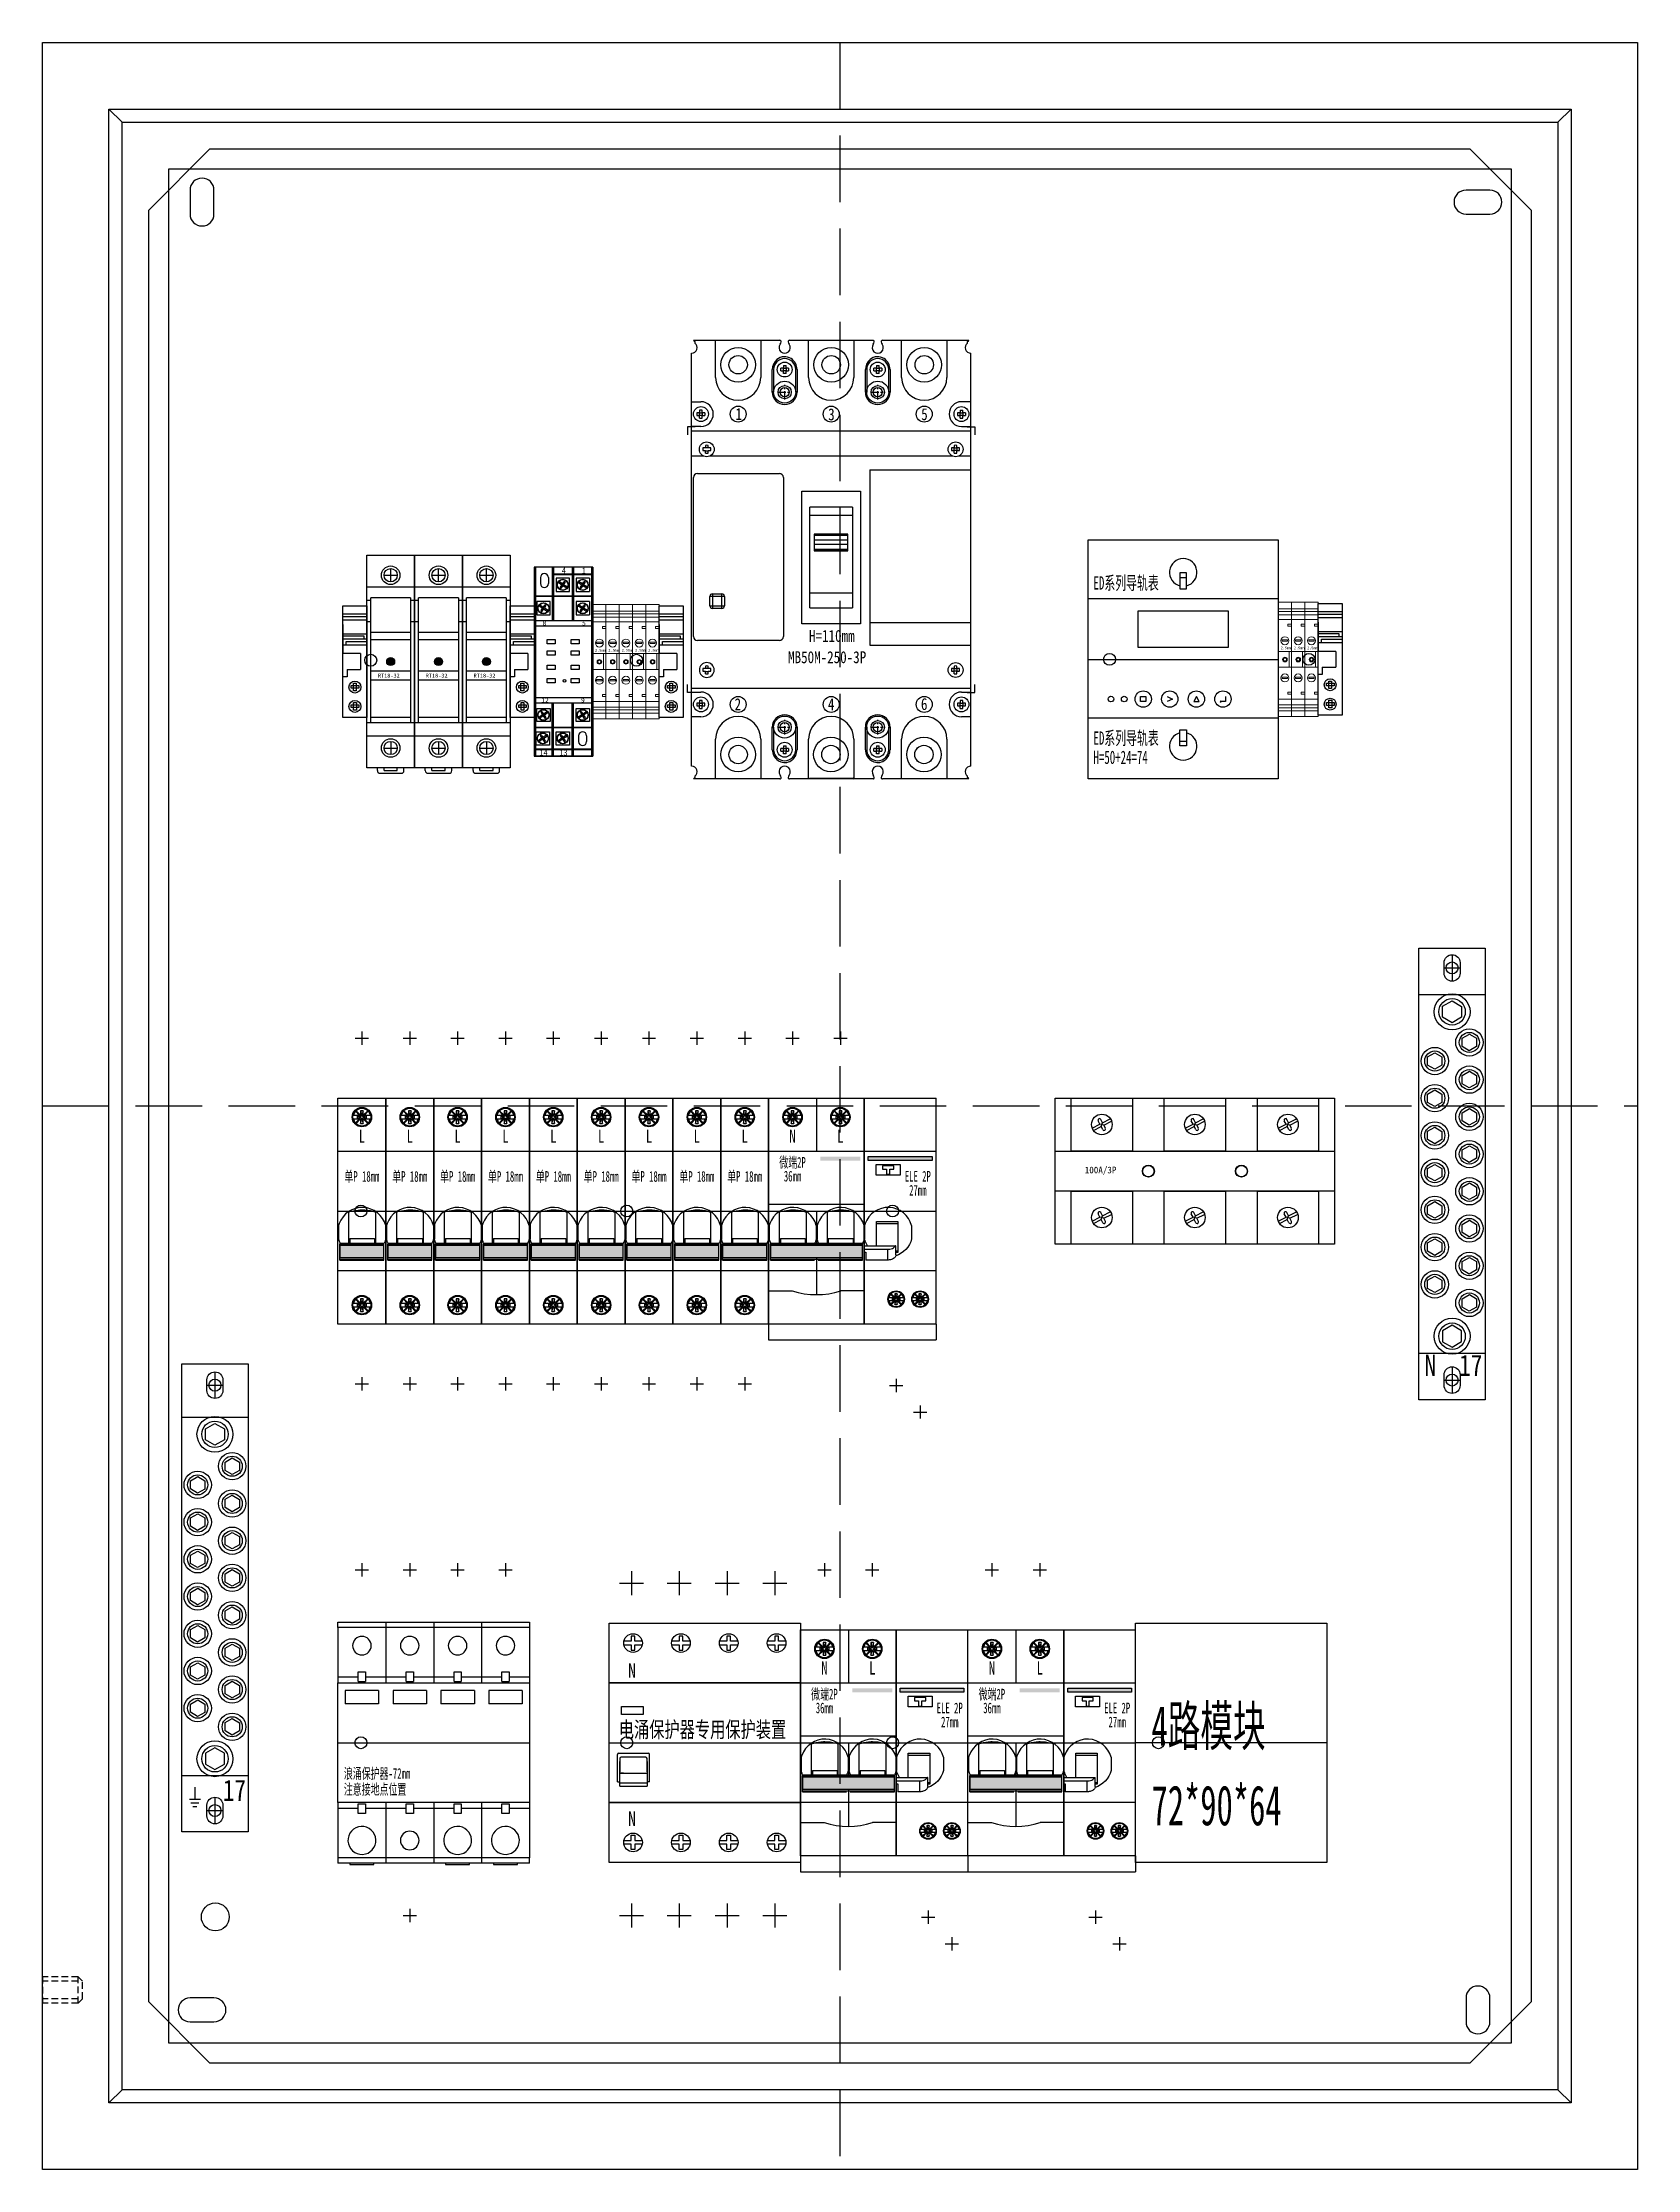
# Model space of a CAD drawing. Extents: x 1408600 to 1409200, y 431606 to 432406.
import ezdxf
from ezdxf.enums import TextEntityAlignment as Align

# ---------------------------------------------------------------- set-up
doc = ezdxf.new("R2010")
doc.units = 0
doc.header["$MEASUREMENT"] = 0
for name, pattern in [('CENTER', [2, 1.25, -0.25, 0.25, -0.25]), ('DASH', [0.35, 0.25, -0.1]), ('HIDDEN', [0.375, 0.25, -0.125]), ('LYJS-XX', [0.35, 0.25, -0.1])]:
    doc.linetypes.add(name, pattern=pattern)
for name, color, linetype in [('dian', 7, 'Continuous'), ('LY-JS-BJ', 7, 'Continuous'), ('LY-JS-YQJ', 7, 'Continuous'), ('布置图', 20, 'Continuous'), ('注释', 1, 'Continuous'), ('照明平面设备层', 1, 'Continuous')]:
    doc.layers.add(name, color=color, linetype=linetype)
doc.layers.add('LY-二次控制图', color=7, linetype='Continuous', lineweight=18)
doc.styles.add('-宋体', font='', dxfattribs={"width": 0.65})
doc.styles.add('LY-SJ-元器件', font='', dxfattribs={"width": 0.6, "height": 4})
doc.styles.add('宋体', font='', dxfattribs={"width": 0.8, "height": 3.5})
doc.styles.get('-宋体').set_extended_font_data('NSimSun')
doc.styles.get('LY-SJ-元器件').set_extended_font_data('SimSun')
doc.styles.get('宋体').set_extended_font_data('SimSun')

# ---------------------------------------------------------------- blocks, each defined once
blk = doc.blocks.new('A$Ca9eaf4de')
at = {"layer": '注释', "color": 2}
blk.add_lwpolyline([(0, 45), (72, 45), (72, -45), (0, -45)], close=True, dxfattribs=at)
at = {"layer": 'LY-JS-BJ', "color": 2, "lineweight": -3, "style": '宋体', "width": 0.6}
for s, p in [('4路模块', (6.02, 6.42)), ('72*90*64', (6.02, -23.49))]:
    blk.add_text(s, height=15, dxfattribs=at).set_placement(p, align=Align.MIDDLE_LEFT)
blk = doc.blocks.new('A$C7fcac5b3')
at = {"layer": '注释', "color": 1}
blk.add_line((72, 0), (0, 0), dxfattribs=at)
at = {"layer": '注释', "color": 0}
blk.add_blockref('A$Ca9eaf4de', (0, 0), dxfattribs=at)
blk = doc.blocks.new('RT18保险 正视图')
at = {"layer": 'LY-JS-YQJ'}
blk.add_hatch(color=1, dxfattribs=at).paths.add_polyline_path([(1.5, -40, 1), (-1.5, -40, 1)])
for p, q in [((-9, -80), (-9, 0)), ((-9, 0), (9, 0)), ((9, 0), (9, -80)), ((-2.5, -7.51), (2.5, -7.51)), ((0, -10.01), (0, -5.01)), ((9, -12.01), (-9, -12.01)), ((7.5, -16), (-7.5, -16)), ((-7.5, -63), (-7.5, -16)), ((7.5, -16), (7.5, -63)), ((-7.5, -17), (-9, -17)), ((9, -17), (7.5, -17)), ((-7.5, -25), (-9, -25)), ((7.5, -29), (-7.5, -29)), ((7.5, -31.75), (-7.5, -31.75)), ((9, -25), (7.5, -25)), ((-7.5, -43.5), (7.5, -43.5)), ((-7.5, -46.9), (7.5, -46.9)), ((9, -63), (-9, -63)), ((7.5, -61), (-7.5, -61)), ((9, -67.99), (-9, -67.99)), ((0, -69.99), (0, -74.99)), ((9, -80), (-9, -80)), ((-5, -81), (-5, -80)), ((-2.5, -72.49), (2.5, -72.49)), ((-2.5, -81), (-2.5, -80)), ((2.5, -81), (2.5, -80)), ((5, -81), (5, -80)), ((-4, -82), (4, -82)), ((-2.5, -81), (2.5, -81))]:
    blk.add_line(p, q, dxfattribs=at)
for centre, radius in [((0, -7.51), 3.5), ((0, -7.51), 2.5), ((0, -72.49), 3.5), ((0, -72.49), 2.5)]:
    blk.add_circle(centre, radius, dxfattribs=at)
at = {"layer": 'LY-JS-YQJ', "color": 1}
blk.add_circle((0, -40), 1.5, dxfattribs=at)
at = {"layer": 'LY-JS-YQJ'}
for centre, start, end in [((-4, -81), 180, 270), ((4, -81), 270, 0)]:
    blk.add_arc(centre, 1, start, end, dxfattribs=at)
at = {"layer": 'LY-JS-YQJ', "insert": (-4.8, -44.5), "char_height": 1.5, "width": 12.3, "attachment_point": 1}
blk.add_mtext('RT18-32', dxfattribs=at)
blk = doc.blocks.new('RT18-32X-6A')
at = {"layer": 'LY-JS-YQJ'}
blk.add_blockref('RT18保险 正视图', (9, 80), dxfattribs=at)
blk = doc.blocks.new('端子堵头')
at = {"layer": 'LY-JS-YQJ'}
for p, q in [((0, 39.03), (9, 39.03)), ((0, 37.96), (9, 37.96)), ((0, 36.73), (9, 36.73)), ((0, 35), (0, 24)), ((9, 35), (9, 24)), ((9, 34.58), (9, 33.47)), ((0, 31.48), (9, 31.48)), ((7.97, 30.59), (0, 30.59)), ((0, 29.53), (9, 29.53)), ((0, 27.32), (9, 27.32)), ((1.25, 27.32), (1.25, 28.56)), ((1.25, 28.56), (9, 28.56)), ((7.97, 29.53), (7.97, 30.59)), ((6.66, 24), (0, 24)), ((1.59, 18), (1.59, 15.27)), ((1.59, 18), (6.66, 18)), ((6.66, 24), (6.66, 18)), ((1.59, 15.27), (0, 15.27))]:
    blk.add_line(p, q, dxfattribs=at)
for points in [[(0, 42), (9, 42), (9, 0), (0, 0)], [(3.2, 12.05), (6.01, 12.05), (6.01, 10.99), (3.2, 10.99)], [(5.06, 12.84), (5.06, 10.03), (3.99, 10.03), (3.99, 12.84)], [(3.2, 4.76), (6.01, 4.76), (6.01, 3.69), (3.2, 3.69)], [(5.13, 5.6), (5.13, 2.79), (4.06, 2.79), (4.06, 5.6)]]:
    blk.add_lwpolyline(points, close=True, dxfattribs=at)
for centre in [(4.54, 11.43), (4.54, 4.14)]:
    blk.add_circle(centre, 2.23, dxfattribs=at)
blk = doc.blocks.new('A$C90d01b57')
at = {"layer": 'LY-二次控制图', "lineweight": -3}
for name, p in [('RT18-32X-6A', (-54, -80)), ('RT18-32X-6A', (-36, -80)), ('RT18-32X-6A', (-18, -80)), ('端子堵头', (-63, -61)), ('端子堵头', (0, -61))]:
    blk.add_blockref(name, p, dxfattribs=at)
blk = doc.blocks.new('A$C03D07FCC')
for p, q in [((0, 19.03), (5, 19.03)), ((0, 17.96), (5, 17.96)), ((0, 16.73), (5, 16.73)), ((5, 19.03), (10, 19.03)), ((5, 17.96), (10, 17.96)), ((5, 16.73), (10, 16.73)), ((5, 13.21), (3.66, 13.21)), ((3.66, 13.21), (3.66, 12.43)), ((3.66, 12.43), (5, 12.43)), ((5, 12.43), (5, 11.32)), ((10, 13.21), (8.66, 13.21)), ((8.66, 13.21), (8.66, 12.43)), ((8.66, 12.43), (10, 12.43)), ((0, 3), (5, 3)), ((4.07, 3), (4.07, -3)), ((5, 3), (10, 3)), ((9.07, 3), (9.07, -3)), ((0, -3), (5, -3)), ((5, -3), (10, -3)), ((5, -12.33), (3.66, -12.33)), ((3.66, -12.33), (3.66, -13.11)), ((3.66, -13.11), (5, -13.11)), ((10, -12.33), (8.66, -12.33)), ((8.66, -12.33), (8.66, -13.11)), ((8.66, -13.11), (10, -13.11)), ((0, -17.12), (5, -17.12)), ((0, -18.19), (5, -18.19)), ((0, -19.42), (5, -19.42)), ((5, -17.12), (10, -17.12)), ((5, -18.19), (10, -18.19)), ((5, -19.42), (10, -19.42))]:
    blk.add_line(p, q)
at = {"color": 2}
for p, q in [((10, 19.03), (15, 19.03)), ((10, 17.96), (15, 17.96)), ((10, 16.73), (15, 16.73)), ((10, 12.43), (10, 11.32)), ((15, 13.21), (13.66, 13.21)), ((13.66, 13.21), (13.66, 12.43)), ((13.66, 12.43), (15, 12.43)), ((15, 12.43), (15, 11.32)), ((10, 3), (15, 3)), ((14.07, 3), (14.07, -3)), ((10, -3), (15, -3)), ((15, -12.33), (13.66, -12.33)), ((13.66, -12.33), (13.66, -13.11)), ((13.66, -13.11), (15, -13.11)), ((10, -17.12), (15, -17.12)), ((10, -18.19), (15, -18.19)), ((10, -19.42), (15, -19.42))]:
    blk.add_line(p, q, dxfattribs=at)
for points in [[(0, 21.5), (5, 21.5), (5, -21.5), (0, -21.5)], [(5, 21.5), (10, 21.5), (10, -21.5), (5, -21.5)], [(0, 15), (5, 15), (5, -15), (0, -15)], [(5, 15), (10, 15), (10, -15), (5, -15)], [(1.47, 7.3), (3.53, 7.3), (3.53, 6.79), (1.47, 6.79)], [(6.47, 7.3), (8.53, 7.3), (8.53, 6.79), (6.47, 6.79)], [(1.47, -6.71), (3.53, -6.71), (3.53, -7.23), (1.47, -7.23)], [(6.47, -6.71), (8.53, -6.71), (8.53, -7.23), (6.47, -7.23)]]:
    blk.add_lwpolyline(points, close=True)
for points in [[(10, 21.5), (15, 21.5), (15, -21.5), (10, -21.5)], [(10, 15), (15, 15), (15, -15), (10, -15)], [(11.47, 7.3), (13.53, 7.3), (13.53, 6.79), (11.47, 6.79)], [(11.47, -6.71), (13.53, -6.71), (13.53, -7.23), (11.47, -7.23)]]:
    blk.add_lwpolyline(points, close=True, dxfattribs=at)
for centre, radius in [((2.5, 7), 1.5), ((7.5, 7), 1.5), ((2.52, -0.08), 0.879), ((2.52, -0.08), 0.879), ((2.52, -0.08), 0.59), ((7.52, -0.08), 0.879), ((7.52, -0.08), 0.879), ((7.52, -0.08), 0.59), ((2.5, -7), 1.5), ((7.5, -7), 1.5)]:
    blk.add_circle(centre, radius)
for centre, radius in [((12.5, 7), 1.5), ((12.52, -0.08), 0.879), ((12.52, -0.08), 0.879), ((12.52, -0.08), 0.59), ((12.5, -7), 1.5)]:
    blk.add_circle(centre, radius, dxfattribs=at)
at = {"layer": 'LY-二次控制图', "lineweight": -3}
blk.add_blockref('端子堵头', (15, -21), dxfattribs=at)
at = {"char_height": 1, "width": 2.5692, "attachment_point": 1}
for insert in [(0.91, 4.81), (5.91, 4.81)]:
    blk.add_mtext('2.5mm', dxfattribs=dict(at, insert=insert))
at = {"color": 2, "insert": (10.91, 4.81), "char_height": 1, "width": 2.5692, "attachment_point": 1}
blk.add_mtext('2.5mm', dxfattribs=at)
blk = doc.blocks.new('A$C6349b9c7')
at = {"color": 0, "linetype": 'ByBlock', "lineweight": -2}
for p, q in [((-104.25, 82.5), (-71.77, 82.5)), ((-103.75, 82), (-103.75, 81.44)), ((-96, 68.5), (-96, 82.5)), ((-79, 82.5), (-79, 68.5)), ((-68.72, 81.92), (-68.72, 81.92)), ((-68.72, 81.92), (-68.72, 81.92)), ((-68.23, 82.5), (-36.77, 82.5)), ((-61, 68.5), (-61, 82.5)), ((-44, 82.5), (-44, 68.5)), ((-33.72, 81.92), (-33.72, 81.92)), ((-33.72, 81.92), (-33.72, 81.92)), ((-33.23, 82.5), (-0.75, 82.5)), ((-26, 68.5), (-26, 82.5)), ((-9, 82.5), (-9, 68.5)), ((-1.25, 81.44), (-1.25, 82)), ((-105, -77.65), (-105, 77.65)), ((-70.5, 72), (-71.49, 72)), ((-70.5, 72.99), (-70.5, 72)), ((-70.5, 71), (-70.5, 72)), ((-70.5, 72), (-69.5, 72)), ((-69.5, 72), (-69.5, 72.99)), ((-69.5, 72), (-69.5, 71)), ((-68.51, 72), (-69.5, 72)), ((-35.5, 72), (-36.49, 72)), ((-35.5, 72.99), (-35.5, 72)), ((-35.5, 71), (-35.5, 72)), ((-35.5, 72), (-34.5, 72)), ((-34.5, 72), (-34.5, 72.99)), ((-34.5, 72), (-34.5, 71)), ((-33.51, 72), (-34.5, 72)), ((0, -77.65), (0, 77.65)), ((-74.65, 63), (-74.65, 71.5)), ((-74.15, 71.5), (-74.15, 63)), ((-71.49, 71), (-70.5, 71)), ((-70.5, 70.01), (-70.5, 71)), ((-69.5, 71), (-70.5, 71)), ((-69.5, 70.01), (-69.5, 71)), ((-69.5, 71), (-68.51, 71)), ((-65.85, 63), (-65.85, 71.5)), ((-65.35, 71.5), (-65.35, 63)), ((-39.65, 63), (-39.65, 71.5)), ((-39.15, 71.5), (-39.15, 63)), ((-36.49, 71), (-35.5, 71)), ((-35.5, 70.01), (-35.5, 71)), ((-34.5, 71), (-35.5, 71)), ((-34.5, 70.01), (-34.5, 71)), ((-34.5, 71), (-33.51, 71)), ((-30.85, 63), (-30.85, 71.5)), ((-30.35, 71.5), (-30.35, 63)), ((-105, 59.4), (-101.5, 59.4)), ((-102, 56.24), (-102, 55.25)), ((-101, 55.25), (-101, 56.24)), ((-4, 56.24), (-4, 55.25)), ((0, 59.4), (-3.5, 59.4)), ((-3, 55.25), (-3, 56.24)), ((-101.5, 50.1), (-105, 50.1)), ((-105, 48.5), (0, 48.5)), ((-102, 55.25), (-102.99, 55.25)), ((-102.99, 54.25), (-102, 54.25)), ((-102, 54.25), (-102, 55.25)), ((-102, 55.25), (-101, 55.25)), ((-102, 53.26), (-102, 54.25)), ((-101, 54.25), (-102, 54.25)), ((-101, 55.25), (-101, 54.25)), ((-100.01, 55.25), (-101, 55.25)), ((-101, 53.26), (-101, 54.25)), ((-101, 54.25), (-100.01, 54.25)), ((-4, 55.25), (-4.99, 55.25)), ((-4.99, 54.25), (-4, 54.25)), ((-4, 54.25), (-4, 55.25)), ((-4, 55.25), (-3, 55.25)), ((-4, 53.26), (-4, 54.25)), ((-3, 54.25), (-4, 54.25)), ((-3.5, 50.1), (0, 50.1)), ((-3, 55.25), (-3, 54.25)), ((-2.01, 55.25), (-3, 55.25)), ((-3, 53.26), (-3, 54.25)), ((-3, 54.25), (-2.01, 54.25)), ((-99.8, 42), (-100.79, 42)), ((-100.79, 41), (-99.8, 41)), ((-99.8, 42.99), (-99.8, 42)), ((-98.8, 42.1), (-99.8, 42.1)), ((-99.8, 40.01), (-99.8, 41)), ((-99.8, 40.9), (-98.8, 40.9)), ((-98.8, 42), (-98.8, 42.99)), ((-97.81, 42), (-98.8, 42)), ((-98.8, 40.01), (-98.8, 41)), ((-98.8, 41), (-97.81, 41)), ((-6.2, 42), (-7.19, 42)), ((-7.19, 41), (-6.2, 41)), ((-6.2, 42.99), (-6.2, 42)), ((-6.2, 41), (-6.2, 42)), ((-6.2, 42), (-5.2, 42)), ((-6.2, 40.01), (-6.2, 41)), ((-5.2, 41), (-6.2, 41)), ((-5.2, 42), (-5.2, 42.99)), ((-4.21, 42), (-5.2, 42)), ((-5.2, 42), (-5.2, 41)), ((-5.2, 41), (-4.21, 41)), ((-5.2, 40.01), (-5.2, 41)), ((-100.39, 38.92), (-104.9, 38.92)), ((-102.8, 32.4), (-72, 32.4)), ((-6.79, 38.92), (-98.21, 38.92)), ((-38, 33.8), (-38, -32.2)), ((-38, 33.8), (0, 33.8)), ((0, 38.92), (-4.61, 38.92)), ((-104.3, -28.9), (-104.3, 30.9)), ((-70.5, 30.9), (-70.5, -28.9)), ((-60.5, -18.11), (-60.5, 19.71)), ((-44.5, 19.71), (-60.5, 19.71)), ((-60.5, 16.71), (-44.5, 16.71)), ((-44.5, 19.71), (-44.5, -18.11)), ((-58.85, 9.58), (-58.85, 3.34)), ((-58.85, 9.58), (-46.25, 9.58)), ((-46.25, 9.55), (-58.85, 9.55)), ((-58.85, 9.53), (-46.25, 9.53)), ((-46.25, 9.51), (-58.85, 9.51)), ((-58.85, 9.49), (-46.25, 9.49)), ((-46.25, 9.47), (-58.85, 9.47)), ((-58.85, 9.45), (-46.25, 9.45)), ((-46.25, 9.43), (-58.85, 9.43)), ((-58.85, 9.41), (-46.25, 9.41)), ((-46.25, 9.39), (-58.85, 9.39)), ((-58.85, 9.37), (-46.25, 9.37)), ((-46.25, 9.34), (-58.85, 9.34)), ((-58.85, 9.32), (-46.25, 9.32)), ((-46.25, 9.3), (-58.85, 9.3)), ((-58.85, 9.28), (-46.25, 9.28)), ((-58.85, 9.26), (-46.25, 9.26)), ((-46.25, 9.26), (-58.85, 9.26)), ((-46.25, 3.34), (-46.25, 9.58)), ((-46.25, 7.27), (-58.85, 7.27)), ((-58.85, 5.83), (-46.25, 5.83)), ((-46.25, 3.82), (-58.85, 3.82)), ((-58.85, 3.81), (-46.25, 3.81)), ((-46.25, 3.78), (-58.85, 3.78)), ((-58.85, 3.75), (-46.25, 3.75)), ((-46.25, 3.72), (-58.85, 3.72)), ((-58.85, 3.69), (-46.25, 3.69)), ((-46.25, 3.65), (-58.85, 3.65)), ((-58.85, 3.62), (-46.25, 3.62)), ((-46.25, 3.59), (-58.85, 3.59)), ((-58.85, 3.56), (-46.25, 3.56)), ((-46.25, 3.53), (-58.85, 3.53)), ((-58.85, 3.5), (-46.25, 3.5)), ((-46.25, 3.46), (-58.85, 3.46)), ((-58.85, 3.44), (-46.25, 3.44)), ((-46.25, 3.4), (-58.85, 3.4)), ((-58.85, 3.37), (-46.25, 3.37)), ((-46.25, 3.34), (-58.85, 3.34)), ((-98.15, -17.35), (-98.15, -13.85)), ((-92.65, -13.85), (-98.15, -13.85)), ((-97.15, -12.85), (-97.15, -18.35)), ((-97.15, -12.85), (-93.65, -12.85)), ((-93.65, -18.35), (-93.65, -12.85)), ((-92.65, -13.85), (-92.65, -17.35)), ((-44.5, -12.59), (-60.5, -12.59)), ((-98.15, -17.35), (-92.65, -17.35)), ((-93.65, -18.35), (-97.15, -18.35)), ((-60.5, -18.11), (-44.5, -18.11)), ((-38, -23.58), (0, -23.58)), ((-72, -30.4), (-102.8, -30.4)), ((-38, -32.2), (0, -32.2)), ((-99.8, -41), (-100.79, -41)), ((-100.79, -42), (-99.8, -42)), ((-99.8, -40.01), (-99.8, -41)), ((-98.8, -40.9), (-99.8, -40.9)), ((-99.8, -42.99), (-99.8, -42)), ((-99.8, -42.1), (-98.8, -42.1)), ((-98.8, -41), (-98.8, -40.01)), ((-97.81, -41), (-98.8, -41)), ((-98.8, -42.99), (-98.8, -42)), ((-98.8, -42), (-97.81, -42)), ((-6.2, -41), (-7.19, -41)), ((-7.19, -42), (-6.2, -42)), ((-6.2, -40.01), (-6.2, -41)), ((-6.2, -41), (-5.2, -41)), ((-6.2, -42), (-6.2, -41)), ((-5.2, -42), (-6.2, -42)), ((-6.2, -42.99), (-6.2, -42)), ((-5.2, -41), (-5.2, -40.01)), ((-4.21, -41), (-5.2, -41)), ((-5.2, -41), (-5.2, -42)), ((-5.2, -42), (-4.21, -42)), ((-5.2, -42.99), (-5.2, -42)), ((0, -48.5), (-105, -48.5)), ((-105, -49.8), (-101.5, -49.8)), ((-102, -53.95), (-102.99, -53.95)), ((-102.99, -54.95), (-102, -54.95)), ((-102, -52.96), (-102, -53.95)), ((-102, -53.95), (-101, -53.95)), ((-102, -54.95), (-102, -53.95)), ((-101, -54.95), (-102, -54.95)), ((-102, -55.94), (-102, -54.95)), ((-101, -53.95), (-101, -52.96)), ((-100.01, -53.95), (-101, -53.95)), ((-101, -53.95), (-101, -54.95)), ((-101, -54.95), (-100.01, -54.95)), ((-101, -55.94), (-101, -54.95)), ((-4, -53.95), (-4.99, -53.95)), ((-4.99, -54.95), (-4, -54.95)), ((-4, -52.96), (-4, -53.95)), ((-4, -53.95), (-3, -53.95)), ((-4, -54.95), (-4, -53.95)), ((-3, -54.95), (-4, -54.95)), ((-4, -55.94), (-4, -54.95)), ((-3.5, -49.8), (0, -49.8)), ((-3, -53.95), (-3, -52.96)), ((-2.01, -53.95), (-3, -53.95)), ((-3, -53.95), (-3, -54.95)), ((-3, -54.95), (-2.01, -54.95)), ((-3, -55.94), (-3, -54.95)), ((-101.5, -59.1), (-105, -59.1)), ((-74.65, -71.5), (-74.65, -63)), ((-74.15, -63), (-74.15, -71.5)), ((-65.85, -71.5), (-65.85, -63)), ((-65.35, -63), (-65.35, -71.5)), ((-39.65, -71.5), (-39.65, -63)), ((-39.15, -63), (-39.15, -71.5)), ((-30.85, -71.5), (-30.85, -63)), ((-30.35, -63), (-30.35, -71.5)), ((0, -59.1), (-3.5, -59.1)), ((-96, -82.5), (-96, -67.5)), ((-79, -67.5), (-79, -82.5)), ((-70.5, -71), (-71.49, -71)), ((-70.5, -70.01), (-70.5, -71)), ((-70.5, -71), (-69.5, -71)), ((-70.5, -72), (-70.5, -71)), ((-69.5, -71), (-69.5, -70.01)), ((-68.51, -71), (-69.5, -71)), ((-69.5, -71), (-69.5, -72)), ((-61, -82.5), (-61, -67.5)), ((-44, -67.5), (-44, -82.5)), ((-35.5, -71), (-36.49, -71)), ((-35.5, -70.01), (-35.5, -71)), ((-35.5, -71), (-34.5, -71)), ((-35.5, -72), (-35.5, -71)), ((-34.5, -71), (-34.5, -70.01)), ((-33.51, -71), (-34.5, -71)), ((-34.5, -71), (-34.5, -72)), ((-26, -82.5), (-26, -67.5)), ((-9, -67.5), (-9, -82.5)), ((-71.49, -72), (-70.5, -72)), ((-69.5, -72), (-70.5, -72)), ((-70.5, -72.99), (-70.5, -72)), ((-69.5, -72), (-68.51, -72)), ((-69.5, -72.99), (-69.5, -72)), ((-36.49, -72), (-35.5, -72)), ((-34.5, -72), (-35.5, -72)), ((-35.5, -72.99), (-35.5, -72)), ((-34.5, -72), (-33.51, -72)), ((-34.5, -72.99), (-34.5, -72)), ((-71.77, -82.5), (-104.25, -82.5)), ((-103.75, -81.44), (-103.75, -82)), ((-71.28, -81.92), (-71.28, -81.92)), ((-71.28, -81.92), (-71.28, -81.92)), ((-36.77, -82.5), (-68.23, -82.5)), ((-44.39, -82.29), (-60.61, -82.29)), ((-36.28, -81.92), (-36.28, -81.92)), ((-36.28, -81.92), (-36.28, -81.92)), ((-0.75, -82.5), (-33.23, -82.5)), ((-1.25, -82), (-1.25, -81.44))]:
    blk.add_line(p, q, dxfattribs=at)
at = {"color": 0}
for p, q in [((-71.49, 71), (-71.49, 72)), ((-70.5, 72.99), (-69.5, 72.99)), ((-68.51, 72), (-68.51, 71)), ((-36.49, 71), (-36.49, 72)), ((-35.5, 72.99), (-34.5, 72.99)), ((-33.51, 72), (-33.51, 71)), ((-69.5, 70.01), (-70.5, 70.01)), ((-34.5, 70.01), (-35.5, 70.01)), ((-101, 56.24), (-102, 56.24)), ((-4, 56.24), (-3, 56.24)), ((-102.99, 55.25), (-102.99, 54.25)), ((-102, 53.26), (-101, 53.26)), ((-100.01, 55.25), (-100.01, 54.25)), ((-4.99, 55.25), (-4.99, 54.25)), ((-4, 53.26), (-3, 53.26)), ((-2.01, 55.25), (-2.01, 54.25)), ((-71.49, -72), (-71.49, -71)), ((-70.5, -70.01), (-69.5, -70.01)), ((-68.51, -71), (-68.51, -72)), ((-36.49, -72), (-36.49, -71)), ((-35.5, -70.01), (-34.5, -70.01)), ((-33.51, -71), (-33.51, -72)), ((-69.5, -72.99), (-70.5, -72.99)), ((-34.5, -72.99), (-35.5, -72.99))]:
    blk.add_line(p, q, dxfattribs=at)
at = {"color": 1, "linetype": 'CENTER', "ltscale": 2.54}
for p, q in [((-70, 60.25), (-70, 65.75)), ((-35, 60.25), (-35, 65.75)), ((-72.75, 63), (-67.25, 63)), ((-37.75, 63), (-32.25, 63)), ((-72.75, -63), (-67.25, -63)), ((-70, -65.75), (-70, -60.25)), ((-37.75, -63), (-32.25, -63)), ((-35, -65.75), (-35, -60.25))]:
    blk.add_line(p, q, dxfattribs=at)
at = {"color": 1}
for p, q in [((-103.65, 50), (-106.5, 50)), ((-106.5, 50), (-106.5, 47)), ((-1.35, 50), (1.5, 50)), ((1.5, 50), (1.5, 47)), ((-106.5, -50), (-106.5, -47)), ((1.5, -50), (1.5, -47)), ((-103.65, -50), (-106.5, -50)), ((-1.35, -50), (1.5, -50))]:
    blk.add_line(p, q, dxfattribs=at)
at = {"color": 0, "linetype": 'ByBlock', "lineweight": -2}
for points in [[(-65.35, 71.5, 0.253032), (-67.59, 75.62, 0.329881), (-72.89, 75.28, 0.220245), (-74.65, 71.5)], [(-30.35, 71.5, 0.253032), (-32.59, 75.62, 0.329881), (-37.89, 75.28, 0.220245), (-39.65, 71.5)], [(-74.65, -71.5, 0.113664), (-74.06, -73.81, 0.190502), (-71.46, -76.07, 0.26621), (-67.1, -75.25, 0.109264), (-65.86, -73.64, 0.107898), (-65.35, -71.5)], [(-39.65, -71.5, 0.113664), (-39.06, -73.81, 0.190502), (-36.46, -76.07, 0.26621), (-32.1, -75.25, 0.109264), (-30.86, -73.64, 0.107898), (-30.35, -71.5)]]:
    blk.add_lwpolyline(points, format="xyb", dxfattribs=at)
blk.add_lwpolyline([(-63.5, 25.8), (-41.5, 25.8), (-41.5, -24.2), (-63.5, -24.2)], close=True)
for centre, radius in [((-87.5, 73.3), 6.5), ((-87.5, 73.3), 3.46), ((-70, 71.5), 2.8), ((-52.5, 73.3), 6.5), ((-52.5, 73.3), 3.46), ((-35, 71.5), 2.8), ((-17.5, 73.3), 6.5), ((-17.5, 73.3), 3.46), ((-70, 63), 4.15), ((-70, 63), 2.5), ((-35, 63), 4.15), ((-35, 63), 2.5), ((-101.5, 54.75), 2.8), ((-87.5, 54.75), 3), ((-52.5, 54.75), 3), ((-17.5, 54.75), 3), ((-3.5, 54.75), 2.8), ((-99.3, 41.5), 2.8), ((-5.7, 41.5), 2.8), ((-5.7, -41.5), 2.8), ((-101.5, -54.45), 2.8), ((-87.5, -54.45), 3), ((-52.5, -54.45), 3), ((-17.5, -54.45), 3), ((-3.5, -54.45), 2.8), ((-70, -63), 4.15), ((-70, -63), 2.5), ((-35, -63), 4.15), ((-35, -63), 2.5), ((-87.5, -73.3), 6.5), ((-87.5, -73.3), 3.46), ((-70, -71.5), 2.8), ((-52.6, -73.29), 6.5), ((-52.6, -73.29), 3.46), ((-35, -71.5), 2.8), ((-17.6, -73.29), 6.5), ((-17.6, -73.29), 3.46)]:
    blk.add_circle(centre, radius, dxfattribs=at)
for centre, radius, start, end in [((-105, 79.75), 2.1, 270, 53.47039), ((-103.75, 82.5), 0.5, 180, 270), ((-70, 79.75), 2.1, 142.43695, 37.56305), ((-71.77, 82), 0.5, 350.4253, 90), ((-73.25, 82.25), 2, 322.43695, 350.4253), ((-68.23, 82), 0.5, 90, 189.5747), ((-66.75, 82.25), 2, 189.5747, 217.56305), ((-35, 79.75), 2.1, 142.43695, 37.56305), ((-36.77, 82), 0.5, 350.4253, 90), ((-38.25, 82.25), 2, 322.43695, 350.4253), ((-33.23, 82), 0.5, 90, 189.5747), ((-31.75, 82.25), 2, 189.5747, 217.56305), ((0, 79.75), 2.1, 126.52961, 270), ((-1.25, 82.5), 0.5, 270, 0), ((-70, 71.5), 4.15, 0, 180), ((-35, 71.5), 4.15, 0, 180), ((-87.5, 68.5), 8.5, 180, 360), ((-52.5, 68.5), 8.5, 180, 360), ((-17.5, 68.5), 8.5, 180, 360), ((-101.5, 54.75), 4.65, 270, 90), ((-70, 63), 4.65, 180, 360), ((-35, 63), 4.65, 180, 360), ((-3.5, 54.75), 4.65, 90, 270), ((-91.08, 41.5), 9.72, 177.05423, 180.00385), ((-91.06, 41.5), 9.74, 179.9991, 182.94282), ((-99.3, 33.26), 9.74, 87.05661, 92.94339), ((-99.3, 49.74), 9.74, 267.05671, 272.94329), ((-107.54, 41.5), 9.74, 359.9991, 2.94282), ((-107.52, 41.5), 9.72, 357.05427, 0.00381), ((2.52, 41.5), 9.72, 177.05423, 180.00385), ((2.54, 41.5), 9.74, 179.9991, 182.94282), ((-5.7, 33.26), 9.74, 87.05661, 92.94339), ((-5.7, 49.74), 9.74, 267.05671, 272.94329), ((-13.94, 41.5), 9.74, 359.9991, 2.94282), ((-13.92, 41.5), 9.72, 357.05427, 0.00381), ((-102.8, 30.9), 1.5, 90, 180), ((-72, 30.9), 1.5, 0, 90), ((-97.15, -13.85), 1, 90, 180), ((-93.65, -13.85), 1, 0, 90), ((-97.15, -17.35), 1, 180, 270), ((-93.65, -17.35), 1, 270, 0), ((-102.8, -28.9), 1.5, 180, 270), ((-72, -28.9), 1.5, 270, 0), ((-99.3, -41.5), 2.8, 0, 180), ((-99.3, -49.74), 9.74, 87.05661, 92.94339), ((-5.7, -49.74), 9.74, 87.05661, 92.94339), ((-99.3, -41.5), 2.8, 180, 0), ((-91.08, -41.5), 9.72, 177.05423, 180.00385), ((-91.06, -41.5), 9.74, 179.9991, 182.94282), ((-99.3, -33.26), 9.74, 267.05671, 272.94329), ((-107.54, -41.5), 9.74, 359.9991, 2.94282), ((-107.52, -41.5), 9.72, 357.05427, 0.00381), ((2.52, -41.5), 9.72, 177.05423, 180.00385), ((2.54, -41.5), 9.74, 179.9991, 182.94282), ((-5.7, -33.26), 9.74, 267.05671, 272.94329), ((-13.94, -41.5), 9.74, 359.9991, 2.94282), ((-13.92, -41.5), 9.72, 357.05427, 0.00381), ((-93.28, -54.45), 9.72, 177.05423, 180.00385), ((-93.26, -54.45), 9.74, 179.9991, 182.94282), ((-101.5, -62.69), 9.74, 87.05671, 92.94329), ((-101.5, -46.21), 9.74, 267.05671, 272.94329), ((-101.5, -54.45), 4.65, 270, 90), ((-109.74, -54.45), 9.74, 359.9991, 2.94282), ((-109.72, -54.45), 9.72, 357.05427, 0.00381), ((-3.5, -54.45), 4.65, 90, 270), ((4.72, -54.45), 9.72, 177.05423, 180.00385), ((4.74, -54.45), 9.74, 179.9991, 182.94282), ((-3.5, -62.69), 9.74, 87.05671, 92.94329), ((-3.5, -46.21), 9.74, 267.05671, 272.94329), ((-11.74, -54.45), 9.74, 359.9991, 2.94282), ((-11.72, -54.45), 9.72, 357.05427, 0.00381), ((-87.5, -67.5), 8.5, 0, 180), ((-70, -63), 4.65, 0, 180), ((-52.5, -67.5), 8.5, 0, 180), ((-35, -63), 4.65, 0, 180), ((-17.5, -67.5), 8.5, 0, 180), ((-70, -71.5), 4.15, 180, 0), ((-35, -71.5), 4.15, 180, 0), ((-105, -79.75), 2.1, 306.52961, 90), ((-70, -79.75), 2.1, 322.43695, 217.56305), ((-35, -79.75), 2.1, 322.43695, 217.56305), ((0, -79.75), 2.1, 90, 233.47039), ((-103.75, -82.5), 0.5, 90, 180), ((-71.77, -82), 0.5, 270, 9.5747), ((-73.25, -82.25), 2, 9.5747, 37.56305), ((-68.23, -82), 0.5, 170.4253, 270), ((-66.75, -82.25), 2, 142.43695, 170.4253), ((-44, -82), 0.5, 180, 270), ((-36.77, -82), 0.5, 270, 9.5747), ((-38.25, -82.25), 2, 9.5747, 37.56305), ((-33.23, -82), 0.5, 170.4253, 270), ((-31.75, -82.25), 2, 142.43695, 170.4253), ((-1.25, -82.5), 0.5, 360, 90)]:
    blk.add_arc(centre, radius, start, end, dxfattribs=at)
at = {"color": 0, "linetype": 'ByBlock', "lineweight": -2, "style": '-宋体', "width": 0.8}
for s, p in [('1', (-87.28, 54.76)), ('3', (-52.42, 54.64)), ('5', (-17.42, 54.72)), ('2', (-87.61, -54.4)), ('4', (-52.51, -54.39)), ('6', (-17.52, -54.3))]:
    blk.add_text(s, height=4.5, dxfattribs=at).set_placement(p, align=Align.MIDDLE_CENTER)
at = {"color": 4, "linetype": 'ByBlock', "lineweight": -2, "style": '-宋体', "width": 0.8}
for s, p in [('H=110mm', (-52.26, -28.67)), ('MB50M-250-3P', (-54.02, -36.69))]:
    blk.add_text(s, height=4.5, dxfattribs=at).set_placement(p, align=Align.MIDDLE_CENTER)
blk = doc.blocks.new('塑壳MB50-250-3P-2024.1')
at = {"layer": '注释', "color": 6}
for centre in [(36, 63), (71, 63), (36, -63), (71, -63)]:
    blk.add_circle(centre, 1.75, dxfattribs=at)
at = {"color": 0}
blk.add_blockref('A$C6349b9c7', (106, 0), dxfattribs=at)
blk = doc.blocks.new('ED系列导轨表-海恩德')
for p, q in [((34.53, 30.78), (36.97, 30.78)), ((29.7, -14.01), (31.7, -14.94)), ((31.7, -14.94), (29.7, -15.86)), ((40.7, -14.01), (39.7, -15.86)), ((39.7, -15.86), (41.7, -15.86)), ((41.7, -15.86), (40.7, -14.01)), ((49.7, -15.86), (50.04, -15.61)), ((49.7, -15.86), (50.04, -16.11)), ((34.53, -30.78), (36.97, -30.78))]:
    blk.add_line(p, q)
at = {"color": 1}
blk.add_line((0, 0), (71.5, 0), dxfattribs=at)
for points in [[(0, 45), (71.5, 45), (71.5, -45), (0, -45)], [(34.53, 26.56), (36.97, 26.56), (36.97, 32.53), (34.53, 32.53)], [(18.77, 18.28), (52.73, 18.28), (52.73, 4.5), (18.77, 4.5)], [(19.7, -14.01), (21.7, -14.01), (21.7, -15.86), (19.7, -15.86)], [(34.53, -26.56), (36.97, -26.56), (36.97, -32.53), (34.53, -32.53)]]:
    blk.add_lwpolyline(points, close=True)
at = {"color": 3}
blk.add_lwpolyline([(0, 22.83), (71.5, 22.83), (71.5, -22.17), (0, -22.17)], close=True, dxfattribs=at)
blk.add_lwpolyline([(51.7, -14.01), (51.7, -15.86), (49.7, -15.86)])
for centre, radius in [((8.57, -14.94), 1.06), ((13.57, -14.94), 1.06), ((20.7, -14.94), 3.07), ((30.7, -14.94), 3.07), ((40.7, -14.94), 3.07), ((50.7, -14.94), 3.07)]:
    blk.add_circle(centre, radius)
for centre, start, end in [((35.75, 32.71), 283.60377, 256.39623), ((35.75, -32.71), 103.60377, 76.39623)]:
    blk.add_arc(centre, 5.18, start, end)
at = {"layer": 'LY-二次控制图', "color": 4, "lineweight": -3, "style": '宋体', "width": 0.6}
for s, p in [('ED系列导轨表', (2.01, 26.24)), ('ED系列导轨表', (2.01, -32.11)), ('H=50+24=74', (2.01, -39.34))]:
    blk.add_text(s, height=5, dxfattribs=at).set_placement(p)
blk = doc.blocks.new('A$Ccfe704a4')
for p, q in [((-88.04, -6.11), (-88.04, -6.07)), ((-87.24, -9.32), (-84.33, -7.85)), ((-86.75, -6.15), (-86.75, -6.07)), ((-53.04, -6.11), (-53.04, -6.07)), ((-52.24, -9.32), (-49.33, -7.85)), ((-51.75, -6.15), (-51.75, -6.07)), ((-18.04, -6.11), (-18.04, -6.07)), ((-17.24, -9.32), (-14.33, -7.85)), ((-16.75, -6.15), (-16.75, -6.07)), ((-91.17, -11.31), (-88.21, -9.81)), ((-90.7, -12.2), (-87.76, -10.71)), ((-88.21, -9.81), (-88.87, -8.52)), ((-86.79, -10.22), (-88.21, -9.81)), ((-87.24, -9.32), (-87.9, -8.03)), ((-87.76, -10.71), (-87.24, -9.32)), ((-87.16, -11.89), (-87.76, -10.71)), ((-86.79, -10.22), (-83.88, -8.75)), ((-86.19, -11.4), (-86.79, -10.22)), ((-56.17, -11.31), (-53.21, -9.81)), ((-55.7, -12.2), (-52.76, -10.71)), ((-53.21, -9.81), (-53.87, -8.52)), ((-51.79, -10.22), (-53.21, -9.81)), ((-52.24, -9.32), (-52.9, -8.03)), ((-52.76, -10.71), (-52.24, -9.32)), ((-52.16, -11.89), (-52.76, -10.71)), ((-51.79, -10.22), (-48.88, -8.75)), ((-51.19, -11.4), (-51.79, -10.22)), ((-21.17, -11.31), (-18.21, -9.81)), ((-20.7, -12.2), (-17.76, -10.71)), ((-18.21, -9.81), (-18.87, -8.52)), ((-16.79, -10.22), (-18.21, -9.81)), ((-17.24, -9.32), (-17.9, -8.03)), ((-17.76, -10.71), (-17.24, -9.32)), ((-17.16, -11.89), (-17.76, -10.71)), ((-16.79, -10.22), (-13.88, -8.75)), ((-16.19, -11.4), (-16.79, -10.22)), ((-76, -20), (-64, -20)), ((-91.17, -46.31), (-88.21, -44.81)), ((-90.7, -47.2), (-87.76, -45.71)), ((-88.21, -44.81), (-88.87, -43.52)), ((-86.79, -45.22), (-88.21, -44.81)), ((-88.04, -41.11), (-88.04, -41.07)), ((-87.24, -44.32), (-87.9, -43.03)), ((-87.76, -45.71), (-87.24, -44.32)), ((-87.16, -46.89), (-87.76, -45.71)), ((-87.24, -44.32), (-84.33, -42.85)), ((-86.79, -45.22), (-83.88, -43.75)), ((-86.19, -46.4), (-86.79, -45.22)), ((-86.75, -41.15), (-86.75, -41.07)), ((-56.17, -46.31), (-53.21, -44.81)), ((-55.7, -47.2), (-52.76, -45.71)), ((-53.21, -44.81), (-53.87, -43.52)), ((-51.79, -45.22), (-53.21, -44.81)), ((-53.04, -41.11), (-53.04, -41.07)), ((-52.24, -44.32), (-52.9, -43.03)), ((-52.76, -45.71), (-52.24, -44.32)), ((-52.16, -46.89), (-52.76, -45.71)), ((-52.24, -44.32), (-49.33, -42.85)), ((-51.79, -45.22), (-48.88, -43.75)), ((-51.19, -46.4), (-51.79, -45.22)), ((-51.75, -41.15), (-51.75, -41.07)), ((-21.17, -46.31), (-18.21, -44.81)), ((-20.7, -47.2), (-17.76, -45.71)), ((-18.21, -44.81), (-18.87, -43.52)), ((-16.79, -45.22), (-18.21, -44.81)), ((-18.04, -41.11), (-18.04, -41.07)), ((-17.24, -44.32), (-17.9, -43.03)), ((-17.76, -45.71), (-17.24, -44.32)), ((-17.16, -46.89), (-17.76, -45.71)), ((-17.24, -44.32), (-14.33, -42.85)), ((-16.79, -45.22), (-13.88, -43.75)), ((-16.19, -46.4), (-16.79, -45.22)), ((-16.75, -41.15), (-16.75, -41.07))]:
    blk.add_line(p, q)
for points in [[(-105, 0), (0, 0), (0, -55), (-105, -55)], [(-99, 0), (-76, 0), (-76, -20), (-99, -20)], [(-64, 0), (-41, 0), (-41, -20), (-64, -20)], [(-29, 0), (-6, 0), (-6, -20), (-29, -20)], [(-105, -20), (0, -20), (0, -35), (-105, -35)], [(-99, -35), (-76, -35), (-76, -55), (-99, -55)], [(-64, -35), (-41, -35), (-41, -55), (-64, -55)], [(-29, -35), (-6, -35), (-6, -55), (-29, -55)]]:
    blk.add_lwpolyline(points, close=True)
for centre, radius in [((-87.5, -9.95), 3.88), ((-52.5, -9.95), 3.88), ((-17.5, -9.95), 3.88), ((-70, -27.5), 2.15), ((-35, -27.5), 2.15), ((-87.5, -44.95), 3.88), ((-52.5, -44.95), 3.88), ((-17.5, -44.95), 3.88)]:
    blk.add_circle(centre, radius)
for centre, start, end in [((-88.38, -8.27), 26.85649, 206.85649), ((-53.38, -8.27), 26.85649, 206.85649), ((-18.38, -8.27), 26.85649, 206.85649), ((-86.67, -11.65), 206.85649, 26.85649), ((-51.67, -11.65), 206.85649, 26.85649), ((-16.67, -11.65), 206.85649, 26.85649), ((-88.38, -43.27), 26.85649, 206.85649), ((-86.67, -46.65), 206.85649, 26.85649), ((-53.38, -43.27), 26.85649, 206.85649), ((-51.67, -46.65), 206.85649, 26.85649), ((-18.38, -43.27), 26.85649, 206.85649), ((-16.67, -46.65), 206.85649, 26.85649)]:
    blk.add_arc(centre, 0.545, start, end)
at = {"insert": (-93.93, -25.82), "char_height": 2.5, "width": 3.1179, "attachment_point": 1}
blk.add_mtext('100A/3P', dxfattribs=at)
blk = doc.blocks.new('HH52P')
at = {"layer": 'LY-JS-YQJ'}
for p, q in [((0, 71), (0, 0)), ((22, 71), (0, 71)), ((0, 71), (0, 68.5)), ((0.5, 71), (0.5, 0)), ((2.34, 67.09), (2.34, 64.88)), ((5.34, 67.09), (5.34, 64.88)), ((6.75, 71), (6.75, 51)), ((7.25, 71), (7.25, 51)), ((7.25, 68.5), (14.25, 68.5)), ((7.25, 68.3), (14.25, 68.3)), ((8.24, 66.87), (8.24, 61.87)), ((13.24, 66.87), (8.24, 66.87)), ((10.4, 64.3), (8.95, 65.27)), ((10.67, 64.71), (9.21, 65.67)), ((9.86, 63.48), (10.4, 64.3)), ((10.26, 63.22), (10.8, 64.04)), ((11.07, 64.44), (10.4, 64.3)), ((10.67, 64.71), (11.21, 65.53)), ((10.67, 64.71), (10.8, 64.04)), ((12.26, 63.08), (10.8, 64.04)), ((11.07, 64.44), (11.61, 65.26)), ((12.53, 63.48), (11.07, 64.44)), ((13.24, 61.87), (13.24, 66.87)), ((14.25, 71), (14.25, 51)), ((14.75, 71), (14.75, 51)), ((14.75, 68.5), (21.5, 68.5)), ((14.75, 68.3), (21.5, 68.3)), ((20.74, 66.87), (15.74, 66.87)), ((15.74, 66.87), (15.74, 61.87)), ((17.9, 64.3), (16.45, 65.27)), ((18.17, 64.71), (16.71, 65.67)), ((17.36, 63.48), (17.9, 64.3)), ((17.76, 63.22), (18.3, 64.04)), ((18.57, 64.44), (17.9, 64.3)), ((18.17, 64.71), (18.71, 65.53)), ((18.17, 64.71), (18.3, 64.04)), ((19.76, 63.08), (18.3, 64.04)), ((18.57, 64.44), (19.11, 65.26)), ((20.03, 63.48), (18.57, 64.44)), ((20.74, 66.87), (20.74, 61.87)), ((21.5, 71), (21.5, 0)), ((22, 71), (22, 0)), ((0.5, 60.3), (6.75, 60.3)), ((0.5, 60.1), (6.75, 60.1)), ((0.99, 58.07), (0.99, 53.07)), ((5.99, 58.07), (0.99, 58.07)), ((3.15, 55.51), (1.7, 56.47)), ((3.42, 55.91), (1.96, 56.87)), ((3.42, 55.91), (3.96, 56.73)), ((3.82, 55.64), (4.36, 56.46)), ((5.99, 53.07), (5.99, 58.07)), ((7.25, 60.3), (14.25, 60.3)), ((7.25, 60.1), (14.25, 60.1)), ((8.24, 61.87), (13.24, 61.87)), ((14.75, 60.3), (21.5, 60.3)), ((14.75, 60.1), (21.5, 60.1)), ((15.74, 61.87), (20.74, 61.87)), ((15.74, 58.07), (15.74, 53.07)), ((20.74, 58.07), (15.74, 58.07)), ((17.9, 55.51), (16.45, 56.47)), ((18.17, 55.91), (16.71, 56.87)), ((18.17, 55.91), (18.71, 56.73)), ((18.57, 55.64), (19.11, 56.46)), ((20.74, 58.07), (20.74, 53.07)), ((0.5, 51), (21.5, 51)), ((0.5, 49), (21.5, 49)), ((0.99, 53.07), (5.99, 53.07)), ((2.61, 54.68), (3.15, 55.51)), ((3.01, 54.42), (3.55, 55.24)), ((3.82, 55.64), (3.15, 55.51)), ((3.42, 55.91), (3.55, 55.24)), ((5.01, 54.28), (3.55, 55.24)), ((5.28, 54.68), (3.82, 55.64)), ((15.74, 53.07), (20.74, 53.07)), ((17.36, 54.68), (17.9, 55.51)), ((17.76, 54.42), (18.3, 55.24)), ((18.57, 55.64), (17.9, 55.51)), ((18.17, 55.91), (18.3, 55.24)), ((19.76, 54.28), (18.3, 55.24)), ((20.03, 54.68), (18.57, 55.64)), ((0.5, 22), (21.5, 22)), ((0.5, 20), (21.5, 20)), ((0.99, 17.93), (5.99, 17.93)), ((0.99, 12.93), (0.99, 17.93)), ((2.61, 16.32), (3.15, 15.49)), ((3.01, 16.58), (3.55, 15.76)), ((5.01, 16.72), (3.55, 15.76)), ((5.28, 16.32), (3.82, 15.36)), ((5.99, 17.93), (5.99, 12.93)), ((6.75, 0), (6.75, 20)), ((7.25, 0), (7.25, 20)), ((14.25, 0), (14.25, 20)), ((14.75, 0), (14.75, 20)), ((15.74, 17.93), (20.74, 17.93)), ((15.74, 12.93), (15.74, 17.93)), ((17.36, 16.32), (17.9, 15.49)), ((17.76, 16.58), (18.3, 15.76)), ((19.76, 16.72), (18.3, 15.76)), ((20.03, 16.32), (18.57, 15.36)), ((20.74, 17.93), (20.74, 12.93)), ((0.5, 10.9), (6.75, 10.9)), ((0.5, 10.7), (6.75, 10.7)), ((0.74, 9.13), (5.74, 9.13)), ((0.74, 4.13), (0.74, 9.13)), ((5.99, 12.93), (0.99, 12.93)), ((3.15, 15.49), (1.7, 14.53)), ((3.42, 15.09), (1.96, 14.13)), ((3.82, 15.36), (3.15, 15.49)), ((3.42, 15.09), (3.55, 15.76)), ((3.42, 15.09), (3.96, 14.27)), ((3.82, 15.36), (4.36, 14.54)), ((5.74, 9.13), (5.74, 4.13)), ((7.25, 10.9), (14.25, 10.9)), ((7.25, 10.7), (14.25, 10.7)), ((8.24, 4.13), (8.24, 9.13)), ((8.24, 9.13), (13.24, 9.13)), ((13.24, 9.13), (13.24, 4.13)), ((14.75, 10.9), (21.5, 10.9)), ((14.75, 10.7), (21.5, 10.7)), ((20.74, 12.93), (15.74, 12.93)), ((17.9, 15.49), (16.45, 14.53)), ((18.17, 15.09), (16.71, 14.13)), ((18.57, 15.36), (17.9, 15.49)), ((18.17, 15.09), (18.3, 15.76)), ((18.17, 15.09), (18.71, 14.27)), ((18.57, 15.36), (19.11, 14.54)), ((0, 0), (22, 0)), ((22, 0), (0, 0)), ((0.5, 2.7), (6.75, 2.7)), ((0.5, 2.5), (6.75, 2.5)), ((5.74, 4.13), (0.74, 4.13)), ((2.9, 6.7), (1.45, 5.73)), ((3.17, 6.29), (1.71, 5.33)), ((2.36, 7.52), (2.9, 6.7)), ((2.76, 7.78), (3.3, 6.96)), ((3.57, 6.56), (2.9, 6.7)), ((3.17, 6.29), (3.3, 6.96)), ((3.17, 6.29), (3.71, 5.47)), ((4.76, 7.92), (3.3, 6.96)), ((5.03, 7.52), (3.57, 6.56)), ((3.57, 6.56), (4.11, 5.74)), ((7.25, 2.7), (14.25, 2.7)), ((7.25, 2.5), (14.25, 2.5)), ((13.24, 4.13), (8.24, 4.13)), ((10.4, 6.7), (8.95, 5.73)), ((10.67, 6.29), (9.21, 5.33)), ((9.86, 7.52), (10.4, 6.7)), ((10.26, 7.78), (10.8, 6.96)), ((11.07, 6.56), (10.4, 6.7)), ((10.67, 6.29), (10.8, 6.96)), ((10.67, 6.29), (11.21, 5.47)), ((12.26, 7.92), (10.8, 6.96)), ((12.53, 7.52), (11.07, 6.56)), ((11.07, 6.56), (11.61, 5.74)), ((14.75, 2.7), (21.5, 2.7)), ((14.75, 2.5), (21.5, 2.5)), ((16.7, 7.65), (16.7, 5.44)), ((19.7, 7.65), (19.7, 5.44))]:
    blk.add_line(p, q, dxfattribs=at)
for points in [[(4.81, 43.81), (7.91, 43.81), (7.91, 42.22), (4.81, 42.22)], [(13.87, 43.81), (16.97, 43.81), (16.97, 42.22), (13.87, 42.22)], [(4.81, 39.53), (7.91, 39.53), (7.91, 37.95), (4.81, 37.95)], [(4.81, 34.15), (7.91, 34.15), (7.91, 32.57), (4.81, 32.57)], [(13.87, 39.53), (16.97, 39.53), (16.97, 37.95), (13.87, 37.95)], [(13.87, 34.15), (16.97, 34.15), (16.97, 32.57), (13.87, 32.57)], [(4.81, 29.16), (7.91, 29.16), (7.91, 27.58), (4.81, 27.58)], [(13.87, 29.16), (16.97, 29.16), (16.97, 27.58), (13.87, 27.58)]]:
    blk.add_lwpolyline(points, close=True, dxfattribs=at)
for centre, radius in [((10.74, 64.37), 2.09), ((10.74, 64.37), 2), ((18.24, 64.37), 2.09), ((18.24, 64.37), 2), ((3.49, 55.57), 2.09), ((3.49, 55.57), 2), ((18.24, 55.57), 2.09), ((18.24, 55.57), 2), ((11.36, 28.27), 0.5), ((3.49, 15.43), 2.09), ((3.49, 15.43), 2), ((18.24, 15.43), 2.09), ((18.24, 15.43), 2), ((3.24, 6.63), 2.09), ((3.24, 6.63), 2), ((10.74, 6.63), 2.09), ((10.74, 6.63), 2)]:
    blk.add_circle(centre, radius, dxfattribs=at)
for centre, radius, start, end in [((3.84, 67.09), 1.5, 0, 180), ((3.84, 64.88), 1.5, 180, 0), ((11.41, 65.39), 0.24, 326.59494, 146.59494), ((18.91, 65.39), 0.24, 326.59494, 146.59494), ((4.16, 56.6), 0.24, 326.59494, 146.59494), ((10.06, 63.35), 0.24, 146.59494, 326.59494), ((17.56, 63.35), 0.24, 146.59494, 326.59494), ((18.91, 56.6), 0.24, 326.59494, 146.59494), ((2.81, 54.55), 0.24, 146.59494, 326.59494), ((17.56, 54.55), 0.24, 146.59494, 326.59494), ((2.81, 16.45), 0.24, 33.40506, 213.40506), ((17.56, 16.45), 0.24, 33.40506, 213.40506), ((4.16, 14.4), 0.24, 213.40506, 33.40506), ((18.2, 7.65), 1.5, 0, 180), ((18.91, 14.4), 0.24, 213.40506, 33.40506), ((2.56, 7.65), 0.24, 33.40506, 213.40506), ((3.91, 5.61), 0.24, 213.40506, 33.40506), ((10.06, 7.65), 0.24, 33.40506, 213.40506), ((11.41, 5.61), 0.24, 213.40506, 33.40506), ((18.2, 5.44), 1.5, 180, 0)]:
    blk.add_arc(centre, radius, start, end, dxfattribs=at)
for s, insert, char_height, width, attachment_point in [('{\\fSimSun|b0|i0|c134|p2;4}', (10.4, 70.88), 2.25, 1.0919, 1), ('{\\fSimSun|b0|i0|c134|p2;1}', (17.9, 70.88), 2.25, 1.0919, 1), ('{\\fSimSun|b0|i0|c134|p2;8}', (3.12, 50.91), 1.8, 0.8735, 1), ('{\\fSimSun|b0|i0|c134|p2;5}', (18.02, 50.91), 1.8, 0.8735, 1), ('{\\fSimSun|b0|i0|c134|p2;12}', (2.68, 21.91), 1.8, 0.8735, 1), ('{\\fSimSun|b0|i0|c134|p2;9}', (17.62, 21.91), 1.8, 0.8735, 1), ('{\\fSimSun|b0|i0|c134|p2;14}', (1.97, 0.12), 2.25, 1.0919, 7), ('{\\fSimSun|b0|i0|c134|p2;13}', (9.47, 0.12), 2.25, 1.0919, 7)]:
    blk.add_mtext(s, dxfattribs=dict(at, insert=insert, char_height=char_height, width=width, attachment_point=attachment_point))
blk = doc.blocks.new('A$C567806E4')
for p, q in [((0, 40.53), (5, 40.53)), ((5, 40.53), (10, 40.53)), ((10, 40.53), (15, 40.53)), ((15, 40.53), (20, 40.53)), ((20, 40.53), (25, 40.53)), ((0, 39.46), (5, 39.46)), ((0, 38.23), (5, 38.23)), ((5, 34.71), (3.66, 34.71)), ((3.66, 34.71), (3.66, 33.93)), ((3.66, 33.93), (5, 33.93)), ((5, 39.46), (10, 39.46)), ((5, 38.23), (10, 38.23)), ((5, 33.93), (5, 32.82)), ((10, 34.71), (8.66, 34.71)), ((8.66, 34.71), (8.66, 33.93)), ((8.66, 33.93), (10, 33.93)), ((10, 39.46), (15, 39.46)), ((10, 38.23), (15, 38.23)), ((10, 33.93), (10, 32.82)), ((15, 34.71), (13.66, 34.71)), ((13.66, 34.71), (13.66, 33.93)), ((13.66, 33.93), (15, 33.93)), ((15, 39.46), (20, 39.46)), ((15, 38.23), (20, 38.23)), ((15, 33.93), (15, 32.82)), ((20, 34.71), (18.66, 34.71)), ((18.66, 34.71), (18.66, 33.93)), ((18.66, 33.93), (20, 33.93)), ((20, 39.46), (25, 39.46)), ((20, 38.23), (25, 38.23)), ((20, 33.93), (20, 32.82)), ((25, 34.71), (23.66, 34.71)), ((23.66, 34.71), (23.66, 33.93)), ((23.66, 33.93), (25, 33.93)), ((25, 33.93), (25, 32.82)), ((0, 24.5), (5, 24.5)), ((4.07, 24.5), (4.07, 18.5)), ((5, 24.5), (10, 24.5)), ((9.07, 24.5), (9.07, 18.5)), ((10, 24.5), (15, 24.5)), ((14.07, 24.5), (14.07, 18.5)), ((15, 24.5), (20, 24.5)), ((19.07, 24.5), (19.07, 18.5)), ((20, 24.5), (25, 24.5)), ((24.07, 24.5), (24.07, 18.5)), ((0, 18.5), (5, 18.5)), ((5, 18.5), (10, 18.5)), ((10, 18.5), (15, 18.5)), ((15, 18.5), (20, 18.5)), ((20, 18.5), (25, 18.5)), ((5, 9.17), (3.66, 9.17)), ((3.66, 9.17), (3.66, 8.39)), ((3.66, 8.39), (5, 8.39)), ((10, 9.17), (8.66, 9.17)), ((8.66, 9.17), (8.66, 8.39)), ((8.66, 8.39), (10, 8.39)), ((15, 9.17), (13.66, 9.17)), ((13.66, 9.17), (13.66, 8.39)), ((13.66, 8.39), (15, 8.39)), ((20, 9.17), (18.66, 9.17)), ((18.66, 9.17), (18.66, 8.39)), ((18.66, 8.39), (20, 8.39)), ((25, 9.17), (23.66, 9.17)), ((23.66, 9.17), (23.66, 8.39)), ((23.66, 8.39), (25, 8.39)), ((0, 4.38), (5, 4.38)), ((0, 3.31), (5, 3.31)), ((0, 2.08), (5, 2.08)), ((5, 4.38), (10, 4.38)), ((5, 3.31), (10, 3.31)), ((5, 2.08), (10, 2.08)), ((10, 4.38), (15, 4.38)), ((10, 3.31), (15, 3.31)), ((10, 2.08), (15, 2.08)), ((15, 4.38), (20, 4.38)), ((15, 3.31), (20, 3.31)), ((15, 2.08), (20, 2.08)), ((20, 4.38), (25, 4.38)), ((20, 3.31), (25, 3.31)), ((20, 2.08), (25, 2.08))]:
    blk.add_line(p, q)
for points in [[(0, 43), (5, 43), (5, 0), (0, 0)], [(5, 43), (10, 43), (10, 0), (5, 0)], [(10, 43), (15, 43), (15, 0), (10, 0)], [(15, 43), (20, 43), (20, 0), (15, 0)], [(20, 43), (25, 43), (25, 0), (20, 0)], [(0, 36.5), (5, 36.5), (5, 6.5), (0, 6.5)], [(5, 36.5), (10, 36.5), (10, 6.5), (5, 6.5)], [(10, 36.5), (15, 36.5), (15, 6.5), (10, 6.5)], [(15, 36.5), (20, 36.5), (20, 6.5), (15, 6.5)], [(20, 36.5), (25, 36.5), (25, 6.5), (20, 6.5)], [(1.47, 28.8), (3.53, 28.8), (3.53, 28.29), (1.47, 28.29)], [(6.47, 28.8), (8.53, 28.8), (8.53, 28.29), (6.47, 28.29)], [(11.47, 28.8), (13.53, 28.8), (13.53, 28.29), (11.47, 28.29)], [(16.47, 28.8), (18.53, 28.8), (18.53, 28.29), (16.47, 28.29)], [(21.47, 28.8), (23.53, 28.8), (23.53, 28.29), (21.47, 28.29)], [(1.47, 14.79), (3.53, 14.79), (3.53, 14.27), (1.47, 14.27)], [(6.47, 14.79), (8.53, 14.79), (8.53, 14.27), (6.47, 14.27)], [(11.47, 14.79), (13.53, 14.79), (13.53, 14.27), (11.47, 14.27)], [(16.47, 14.79), (18.53, 14.79), (18.53, 14.27), (16.47, 14.27)], [(21.47, 14.79), (23.53, 14.79), (23.53, 14.27), (21.47, 14.27)]]:
    blk.add_lwpolyline(points, close=True)
for centre, radius in [((2.5, 28.5), 1.5), ((7.5, 28.5), 1.5), ((12.5, 28.5), 1.5), ((17.5, 28.5), 1.5), ((22.5, 28.5), 1.5), ((2.52, 21.42), 0.879), ((2.52, 21.42), 0.879), ((2.52, 21.42), 0.59), ((7.52, 21.42), 0.879), ((7.52, 21.42), 0.879), ((7.52, 21.42), 0.59), ((12.52, 21.42), 0.879), ((12.52, 21.42), 0.879), ((12.52, 21.42), 0.59), ((17.52, 21.42), 0.879), ((17.52, 21.42), 0.879), ((17.52, 21.42), 0.59), ((22.52, 21.42), 0.879), ((22.52, 21.42), 0.879), ((22.52, 21.42), 0.59), ((2.5, 14.5), 1.5), ((7.5, 14.5), 1.5), ((12.5, 14.5), 1.5), ((17.5, 14.5), 1.5), ((22.5, 14.5), 1.5)]:
    blk.add_circle(centre, radius)
at = {"char_height": 1, "width": 2.5692, "attachment_point": 1}
for insert in [(0.91, 26.31), (5.91, 26.31), (10.91, 26.31), (15.91, 26.31), (20.91, 26.31)]:
    blk.add_mtext('2.5mm', dxfattribs=dict(at, insert=insert))
blk = doc.blocks.new('A$C4B0B1584')
at = {"layer": 'LY-二次控制图', "color": 0, "lineweight": -3}
for name, p in [('HH52P', (9, -35.5)), ('A$C567806E4', (31, -21.5))]:
    blk.add_blockref(name, p, dxfattribs=at)
at = {"layer": 'LY-二次控制图', "lineweight": -3}
for p in [(0, -21), (56, -21)]:
    blk.add_blockref('端子堵头', p, dxfattribs=at)
blk = doc.blocks.new('浪涌保护器 72mm-2022.1')
at = {"color": 1, "linetype": 'ByBlock'}
for p, q in [((6.5, 65), (11.5, 65)), ((9, 67.5), (9, 62.5)), ((24.5, 65), (29.5, 65)), ((27, 67.5), (27, 62.5)), ((42.5, 65), (47.5, 65)), ((45, 67.5), (45, 62.5)), ((60.5, 65), (65.5, 65)), ((63, 67.5), (63, 62.5)), ((0, 0), (72, 0)), ((27, -62.5), (27, -67.5)), ((24.5, -65), (29.5, -65))]:
    blk.add_line(p, q, dxfattribs=at)
at = {"color": 0, "linetype": 'Continuous', "lineweight": 25}
for p, q in [((0, 43.3), (0, 45.3)), ((0, 45.3), (18, 45.3)), ((0, 43.3), (0, 22.5)), ((18, 43.3), (0, 43.3)), ((18, 45.3), (18, 22.5)), ((18, 45.3), (36, 45.3)), ((36, 43.3), (18, 43.3)), ((36, 45.3), (54, 45.3)), ((36, 45.3), (36, 22.5)), ((54, 43.3), (36, 43.3)), ((54, 45.3), (72, 45.3)), ((54, 45.3), (54, 22.5)), ((72, 43.3), (54, 43.3)), ((72, 45.3), (72, 43.3)), ((72, 43.3), (72, 22.5)), ((7.65, 24.65), (0, 24.65)), ((7.65, 23), (7.65, 26.65)), ((7.65, 26.65), (10.35, 26.65)), ((10.35, 26.65), (10.35, 23)), ((18, 24.65), (10.35, 24.65)), ((25.65, 24.65), (18, 24.65)), ((25.65, 26.65), (28.35, 26.65)), ((25.65, 23), (25.65, 26.65)), ((28.35, 26.65), (28.35, 23)), ((36, 24.65), (28.35, 24.65)), ((43.65, 24.65), (36, 24.65)), ((43.65, 23), (43.65, 26.65)), ((43.65, 26.65), (46.35, 26.65)), ((46.35, 26.65), (46.35, 23)), ((54, 24.65), (46.35, 24.65)), ((61.65, 24.65), (54, 24.65)), ((61.65, 23), (61.65, 26.65)), ((61.65, 26.65), (64.35, 26.65)), ((64.35, 26.65), (64.35, 23)), ((72, 24.65), (64.35, 24.65)), ((15.3, 19.65), (2.7, 19.65)), ((2.7, 19.65), (2.7, 14.65)), ((15.3, 19.65), (15.3, 14.65)), ((33.3, 19.65), (20.7, 19.65)), ((20.7, 19.65), (20.7, 14.65)), ((33.3, 19.65), (33.3, 14.65)), ((51.3, 19.65), (38.7, 19.65)), ((38.7, 19.65), (38.7, 14.65)), ((51.3, 19.65), (51.3, 14.65)), ((69.3, 19.65), (56.7, 19.65)), ((56.7, 19.65), (56.7, 14.65)), ((69.3, 19.65), (69.3, 14.65)), ((15.3, 14.65), (2.7, 14.65)), ((33.3, 14.65), (20.7, 14.65)), ((51.3, 14.65), (38.7, 14.65)), ((69.3, 14.65), (56.7, 14.65)), ((0, -22.5), (0, -43.3)), ((7.65, -26.65), (7.65, -23)), ((10.35, -23), (10.35, -26.65)), ((18, -22.5), (18, -45.3)), ((25.65, -26.65), (25.65, -23)), ((28.35, -23), (28.35, -26.65)), ((36, -22.5), (36, -45.3)), ((43.65, -26.65), (43.65, -23)), ((46.35, -23), (46.35, -26.65)), ((54, -22.5), (54, -45.3)), ((61.65, -26.65), (61.65, -23)), ((64.35, -23), (64.35, -26.65)), ((72, -22.5), (72, -43.3)), ((0, -24.65), (7.65, -24.65)), ((10.35, -26.65), (7.65, -26.65)), ((10.35, -24.65), (18, -24.65)), ((18, -24.65), (25.65, -24.65)), ((28.35, -26.65), (25.65, -26.65)), ((28.35, -24.65), (36, -24.65)), ((36, -24.65), (43.65, -24.65)), ((46.35, -26.65), (43.65, -26.65)), ((46.35, -24.65), (54, -24.65)), ((54, -24.65), (61.65, -24.65)), ((64.35, -26.65), (61.65, -26.65)), ((64.35, -24.65), (72, -24.65)), ((0, -43.3), (0, -45.3)), ((18, -43.3), (0, -43.3)), ((18, -45.3), (0, -45.3)), ((4.5, -45.3), (4.5, -45.8)), ((4.5, -45.8), (13.5, -45.8)), ((13.5, -45.8), (13.5, -45.3)), ((36, -43.3), (18, -43.3)), ((36, -45.3), (18, -45.3)), ((54, -43.3), (36, -43.3)), ((54, -45.3), (36, -45.3)), ((40.5, -45.3), (40.5, -45.8)), ((40.5, -45.8), (49.5, -45.8)), ((49.5, -45.8), (49.5, -45.3)), ((72, -43.3), (54, -43.3)), ((72, -45.3), (54, -45.3)), ((58.5, -45.3), (58.5, -45.8)), ((58.5, -45.8), (67.5, -45.8)), ((67.5, -45.8), (67.5, -45.3)), ((72, -45.3), (72, -43.3))]:
    blk.add_line(p, q, dxfattribs=at)
at = {"color": 0}
for p, q in [((7.65, 23), (10.35, 23)), ((25.65, 23), (28.35, 23)), ((43.65, 23), (46.35, 23)), ((61.65, 23), (64.35, 23)), ((7.65, -23), (10.35, -23)), ((25.65, -23), (28.35, -23)), ((43.65, -23), (46.35, -23)), ((61.65, -23), (64.35, -23))]:
    blk.add_line(p, q, dxfattribs=at)
at = {"color": 0, "linetype": 'ByBlock'}
blk.add_lwpolyline([(0, 22.5), (72, 22.5), (72, -22.5), (0, -22.5)], close=True, dxfattribs=at)
at = {"color": 0, "linetype": 'Continuous', "lineweight": 25}
for centre, radius, start, end in [((9, 36.52), 3.5, 0, 180), ((27, 36.52), 3.5, 0, 180), ((45, 36.52), 3.5, 0, 180), ((63, 36.52), 3.5, 0, 180), ((9, 36.52), 3.5, 180, 0), ((27, 36.52), 3.5, 180, 0), ((45, 36.52), 3.5, 180, 0), ((63, 36.52), 3.5, 180, 0), ((9, -36.75), 5.25, 93.07126, 273.07126), ((9, -36.75), 5.25, 273.07126, 93.07126), ((45, -36.75), 5.25, 93.07126, 273.07126), ((45, -36.75), 5.25, 273.07126, 93.07126), ((63, -36.75), 5.25, 93.07126, 273.07126), ((63, -36.75), 5.25, 273.07126, 93.07126), ((27, -36.75), 3.5, 0, 180), ((27, -36.75), 3.5, 180, 0)]:
    blk.add_arc(centre, radius, start, end, dxfattribs=at)
at = {"color": 4, "linetype": 'ByBlock', "style": 'LY-SJ-元器件', "width": 0.6}
for s, p in [('浪涌保护器-72mm', (2.21, -13.55)), ('注意接地点位置', (2.21, -19.51))]:
    blk.add_text(s, height=4, dxfattribs=at).set_placement(p)
blk = doc.blocks.new('微端2P+ELE-63mm-2022.1')
h = blk.add_hatch(color=3)
h.dxf.hatch_style = 1
h.paths.add_polyline_path([(34.5, 19), (34.5, 20.5), (19.5, 20.5), (19.5, 19)])
h = blk.add_hatch(color=3)
h.dxf.hatch_style = 1
h.paths.add_polyline_path([(61.5, 19), (61.5, 20.5), (37.5, 20.5), (37.5, 19)])
h = blk.add_hatch(color=0)
h.dxf.hatch_style = 1
h.paths.add_polyline_path([(0.7, -12.97), (0.7, -17.47), (35.3, -17.47), (35.3, -12.97)])
at = {"color": 1}
for p, q in [((6.5, 65), (11.5, 65)), ((9, 67.5), (9, 62.5)), ((24.5, 65), (29.5, 65)), ((27, 67.5), (27, 62.5)), ((0, 0), (63, 0))]:
    blk.add_line(p, q, dxfattribs=at)
at = {"color": 0}
for p, q in [((0, 42.5), (36, 42.5)), ((0, -42.5), (0, 42.5)), ((18, 42.5), (18, 22.5)), ((36, 42.5), (36, -42.5)), ((63, -42.5), (63, 42.5)), ((0, 22.5), (36, 22.5)), ((36, 2.5), (0, 2.5)), ((18, 0), (18, -12.22)), ((48.65, -15.61), (47.85, -15.61)), ((36, -22.5), (0, -22.5)), ((18, -17.47), (18, -31.46)), ((0, -42.5), (0, -48.5)), ((36, -42.5), (0, -42.5)), ((63, -42.5), (63, -48.5)), ((0, -48.5), (63, -48.5))]:
    blk.add_line(p, q, dxfattribs=at)
at = {"color": 0, "linetype": 'Continuous', "lineweight": 25}
for p, q in [((5.58, 34.71), (7.95, 34.71)), ((7.95, 35.91), (5.59, 35.91)), ((6.7, 37.82), (6.49, 37.61)), ((6.49, 37.61), (6.6, 37.5)), ((6.6, 33.12), (6.49, 33.01)), ((6.49, 33.01), (6.7, 32.8)), ((6.6, 37.5), (8.15, 35.95)), ((8.15, 34.67), (6.6, 33.12)), ((6.81, 37.71), (6.7, 37.82)), ((6.7, 32.8), (6.81, 32.91)), ((8.39, 36.13), (6.81, 37.71)), ((6.81, 32.91), (8.39, 34.49)), ((7.25, 35.91), (8, 35.46)), ((7.25, 35.91), (7.25, 34.71)), ((7.25, 34.71), (8, 35.16)), ((8, 35.46), (8, 35.16)), ((8.25, 35.46), (8, 35.46)), ((8, 35.16), (8.25, 35.16)), ((9.5, 37.66), (8.5, 37.66)), ((8.5, 37.66), (8.5, 36.46)), ((8.5, 37.66), (8.85, 36.31)), ((8.5, 36.46), (8.85, 35.96)), ((8.5, 34.16), (8.85, 34.65)), ((8.5, 32.96), (8.85, 34.31)), ((8.5, 34.16), (8.5, 32.96)), ((8.5, 32.96), (9.5, 32.96)), ((9.15, 36.31), (8.85, 36.31)), ((8.85, 36.31), (8.85, 35.96)), ((8.85, 34.65), (8.85, 34.31)), ((8.85, 34.31), (9.15, 34.31)), ((9, 31.81), (9, 32.06)), ((9.5, 37.66), (9.15, 36.31)), ((9.5, 36.46), (9.15, 35.96)), ((9.15, 35.96), (9.15, 36.31)), ((9.15, 34.31), (9.15, 34.66)), ((9.5, 34.16), (9.15, 34.66)), ((9.15, 34.31), (9.5, 32.96)), ((9.5, 36.46), (9.5, 37.66)), ((9.5, 32.96), (9.5, 34.16)), ((11.19, 37.71), (9.61, 36.13)), ((9.61, 34.49), (11.19, 32.91)), ((10, 35.46), (9.75, 35.46)), ((9.75, 35.16), (10, 35.16)), ((9.85, 35.95), (11.4, 37.5)), ((11.4, 33.12), (9.85, 34.67)), ((10.75, 35.91), (10, 35.46)), ((10, 35.16), (10, 35.46)), ((10.75, 34.71), (10, 35.16)), ((12.42, 35.91), (10.05, 35.91)), ((10.05, 34.71), (12.41, 34.71)), ((10.75, 34.71), (10.75, 35.91)), ((11.3, 37.82), (11.19, 37.71)), ((11.19, 32.91), (11.3, 32.8)), ((11.51, 37.61), (11.3, 37.82)), ((11.3, 32.8), (11.51, 33.01)), ((11.4, 37.5), (11.51, 37.61)), ((11.51, 33.01), (11.4, 33.12)), ((23.58, 34.71), (25.95, 34.71)), ((25.95, 35.91), (23.59, 35.91)), ((24.7, 37.82), (24.49, 37.61)), ((24.49, 37.61), (24.6, 37.5)), ((24.6, 33.12), (24.49, 33.01)), ((24.49, 33.01), (24.7, 32.8)), ((24.6, 37.5), (26.15, 35.95)), ((26.15, 34.67), (24.6, 33.12)), ((24.81, 37.71), (24.7, 37.82)), ((24.7, 32.8), (24.81, 32.91)), ((26.39, 36.13), (24.81, 37.71)), ((24.81, 32.91), (26.39, 34.49)), ((25.25, 35.91), (25.25, 34.71)), ((25.25, 35.91), (26, 35.46)), ((25.25, 34.71), (26, 35.16)), ((26.25, 35.46), (26, 35.46)), ((26, 35.46), (26, 35.16)), ((26, 35.16), (26.25, 35.16)), ((26.5, 37.66), (26.5, 36.46)), ((26.5, 37.66), (26.85, 36.31)), ((27.5, 37.66), (26.5, 37.66)), ((26.5, 36.46), (26.85, 35.96)), ((26.5, 34.16), (26.85, 34.65)), ((26.5, 32.96), (26.85, 34.31)), ((26.5, 34.16), (26.5, 32.96)), ((26.5, 32.96), (27.5, 32.96)), ((26.85, 36.31), (26.85, 35.96)), ((27.15, 36.31), (26.85, 36.31)), ((26.85, 34.65), (26.85, 34.31)), ((26.85, 34.31), (27.15, 34.31)), ((27, 31.81), (27, 32.06)), ((27.5, 37.66), (27.15, 36.31)), ((27.5, 36.46), (27.15, 35.96)), ((27.15, 35.96), (27.15, 36.31)), ((27.5, 34.16), (27.15, 34.66)), ((27.15, 34.31), (27.15, 34.66)), ((27.15, 34.31), (27.5, 32.96)), ((27.5, 36.46), (27.5, 37.66)), ((27.5, 32.96), (27.5, 34.16)), ((29.19, 37.71), (27.61, 36.13)), ((27.61, 34.49), (29.19, 32.91)), ((28, 35.46), (27.75, 35.46)), ((27.75, 35.16), (28, 35.16)), ((27.85, 35.95), (29.4, 37.5)), ((29.4, 33.12), (27.85, 34.67)), ((28.75, 35.91), (28, 35.46)), ((28, 35.16), (28, 35.46)), ((28.75, 34.71), (28, 35.16)), ((30.42, 35.91), (28.05, 35.91)), ((28.05, 34.71), (30.41, 34.71)), ((28.75, 34.71), (28.75, 35.91)), ((29.3, 37.82), (29.19, 37.71)), ((29.19, 32.91), (29.3, 32.8)), ((29.51, 37.61), (29.3, 37.82)), ((29.3, 32.8), (29.51, 33.01)), ((29.4, 37.5), (29.51, 37.61)), ((29.51, 33.01), (29.4, 33.12)), ((0.25, -5.47), (0.25, -10.49)), ((4.1, -12.22), (4.1, -0.35)), ((14.1, -0.35), (14.1, -12.22)), ((17.95, -5.47), (17.95, -10.49)), ((18.25, -5.47), (18.25, -10.49)), ((22.1, -12.22), (22.1, -0.35)), ((32.1, -0.35), (32.1, -12.22)), ((35.95, -5.47), (35.95, -10.49)), ((36.11, -5.47), (36.11, -10.49)), ((40.55, -13.08), (40.55, -3.94)), ((40.55, -3.94), (48.65, -3.94)), ((40.55, -4.67), (48.65, -4.67)), ((48.65, -3.94), (48.65, -15.61)), ((53.81, -5.47), (53.81, -10.49)), ((0.7, -12.22), (0.7, -12.44)), ((35.3, -12.22), (0.7, -12.22)), ((35.3, -12.44), (0.7, -12.44)), ((0.7, -18.44), (0.7, -12.44)), ((35.3, -12.97), (0.7, -12.97)), ((0.7, -12.97), (0.7, -17.47)), ((4.45, -10.38), (13.75, -10.38)), ((4.45, -10.38), (4.45, -12.22)), ((13.75, -10.38), (13.75, -12.22)), ((22.45, -10.38), (31.75, -10.38)), ((22.45, -10.38), (22.45, -12.22)), ((31.75, -10.38), (31.75, -12.22)), ((35.3, -12.44), (35.3, -12.22)), ((35.3, -18.44), (35.3, -12.44)), ((35.3, -17.47), (35.3, -12.97)), ((36, -13.09), (47.68, -13.09)), ((36, -14.38), (44.85, -14.38)), ((36, -15.45), (36.55, -15.45)), ((36.55, -15.61), (36, -15.61)), ((36.55, -15.45), (36.55, -18.44)), ((40.55, -13.08), (47.85, -13.08)), ((44.85, -18.44), (44.85, -14.38)), ((47.85, -16.51), (47.85, -13.08)), ((47.85, -14.99), (48.65, -14.99)), ((0.7, -17.47), (35.3, -17.47)), ((0.7, -18.13), (35.3, -18.13)), ((0.7, -18.44), (17.3, -18.44)), ((18.7, -18.44), (35.3, -18.44)), ((44.85, -18.44), (36.55, -18.44)), ((46, -31.01), (45.82, -31.19)), ((45.82, -31.19), (45.91, -31.29)), ((45.91, -31.29), (47.24, -32.62)), ((46.09, -31.1), (46, -31.01)), ((47.45, -32.46), (46.09, -31.1)), ((47.54, -31.15), (47.84, -32.31)), ((47.54, -31.15), (47.54, -32.18)), ((48.4, -31.15), (47.54, -31.15)), ((48.4, -31.15), (48.1, -32.31)), ((48.4, -32.18), (48.4, -31.15)), ((49.85, -31.1), (48.49, -32.46)), ((48.7, -32.62), (50.03, -31.29)), ((49.94, -31.01), (49.85, -31.1)), ((50.12, -31.19), (49.94, -31.01)), ((50.03, -31.29), (50.12, -31.19)), ((55, -31.01), (54.82, -31.19)), ((54.82, -31.19), (54.91, -31.29)), ((54.91, -31.29), (56.24, -32.62)), ((55.09, -31.1), (55, -31.01)), ((56.45, -32.46), (55.09, -31.1)), ((56.54, -31.15), (56.84, -32.31)), ((56.54, -31.15), (56.54, -32.18)), ((57.4, -31.15), (56.54, -31.15)), ((57.4, -31.15), (57.1, -32.31)), ((57.4, -32.18), (57.4, -31.15)), ((58.85, -31.1), (57.49, -32.46)), ((57.7, -32.62), (59.03, -31.29)), ((58.94, -31.01), (58.85, -31.1)), ((59.12, -31.19), (58.94, -31.01)), ((59.03, -31.29), (59.12, -31.19)), ((47.07, -32.65), (45.04, -32.65)), ((45.04, -33.68), (47.07, -33.68)), ((45.91, -35.04), (45.82, -35.14)), ((45.82, -35.14), (46, -35.32)), ((47.24, -33.71), (45.91, -35.04)), ((46, -35.32), (46.09, -35.23)), ((46.09, -35.23), (47.45, -33.87)), ((46.47, -32.65), (46.47, -33.68)), ((46.47, -32.65), (47.11, -33.04)), ((46.47, -33.68), (47.11, -33.29)), ((47.11, -33.04), (47.11, -33.29)), ((47.33, -33.04), (47.11, -33.04)), ((47.11, -33.29), (47.33, -33.29)), ((47.54, -32.18), (47.84, -32.61)), ((47.54, -34.15), (47.84, -33.73)), ((47.54, -35.18), (47.84, -34.02)), ((47.54, -34.15), (47.54, -35.18)), ((47.54, -35.18), (48.4, -35.18)), ((48.1, -32.31), (47.84, -32.31)), ((47.84, -32.31), (47.84, -32.61)), ((47.84, -33.73), (47.84, -34.02)), ((47.84, -34.02), (48.1, -34.02)), ((47.97, -36.17), (47.97, -35.95)), ((48.4, -32.18), (48.1, -32.61)), ((48.1, -32.61), (48.1, -32.31)), ((48.1, -34.02), (48.1, -33.72)), ((48.4, -34.15), (48.1, -33.72)), ((48.1, -34.02), (48.4, -35.18)), ((48.4, -35.18), (48.4, -34.15)), ((48.49, -33.87), (49.85, -35.23)), ((48.83, -33.04), (48.61, -33.04)), ((48.61, -33.29), (48.83, -33.29)), ((50.03, -35.04), (48.7, -33.71)), ((49.47, -32.65), (48.83, -33.04)), ((48.83, -33.29), (48.83, -33.04)), ((49.47, -33.68), (48.83, -33.29)), ((50.9, -32.65), (48.87, -32.65)), ((48.87, -33.68), (50.89, -33.68)), ((49.47, -33.68), (49.47, -32.65)), ((49.85, -35.23), (49.94, -35.32)), ((49.94, -35.32), (50.12, -35.14)), ((50.12, -35.14), (50.03, -35.04)), ((56.07, -32.65), (54.04, -32.65)), ((54.04, -33.68), (56.07, -33.68)), ((54.91, -35.04), (54.82, -35.14)), ((54.82, -35.14), (55, -35.32)), ((56.24, -33.71), (54.91, -35.04)), ((55, -35.32), (55.09, -35.23)), ((55.09, -35.23), (56.45, -33.87)), ((55.47, -32.65), (55.47, -33.68)), ((55.47, -32.65), (56.11, -33.04)), ((55.47, -33.68), (56.11, -33.29)), ((56.11, -33.04), (56.11, -33.29)), ((56.33, -33.04), (56.11, -33.04)), ((56.11, -33.29), (56.33, -33.29)), ((56.54, -32.18), (56.84, -32.61)), ((56.54, -34.15), (56.84, -33.73)), ((56.54, -35.18), (56.84, -34.02)), ((56.54, -34.15), (56.54, -35.18)), ((56.54, -35.18), (57.4, -35.18)), ((57.1, -32.31), (56.84, -32.31)), ((56.84, -32.31), (56.84, -32.61)), ((56.84, -33.73), (56.84, -34.02)), ((56.84, -34.02), (57.1, -34.02)), ((56.97, -36.17), (56.97, -35.95)), ((57.4, -32.18), (57.1, -32.61)), ((57.1, -32.61), (57.1, -32.31)), ((57.1, -34.02), (57.1, -33.72)), ((57.4, -34.15), (57.1, -33.72)), ((57.1, -34.02), (57.4, -35.18)), ((57.4, -35.18), (57.4, -34.15)), ((57.49, -33.87), (58.85, -35.23)), ((57.83, -33.04), (57.61, -33.04)), ((57.61, -33.29), (57.83, -33.29)), ((59.03, -35.04), (57.7, -33.71)), ((58.47, -32.65), (57.83, -33.04)), ((57.83, -33.29), (57.83, -33.04)), ((58.47, -33.68), (57.83, -33.29)), ((59.9, -32.65), (57.87, -32.65)), ((57.87, -33.68), (59.89, -33.68)), ((58.47, -33.68), (58.47, -32.65)), ((58.85, -35.23), (58.94, -35.32)), ((58.94, -35.32), (59.12, -35.14)), ((59.12, -35.14), (59.03, -35.04))]:
    blk.add_line(p, q, dxfattribs=at)
at = {"color": 1, "linetype": 'ByBlock'}
for p, q in [((47.97, -63.1), (47.97, -68.1)), ((45.47, -65.6), (50.47, -65.6)), ((54.47, -75.6), (59.47, -75.6)), ((56.97, -73.1), (56.97, -78.1))]:
    blk.add_line(p, q, dxfattribs=at)
at = {"color": 0}
for points in [[(63, -42.5), (36, -42.5), (36, 42.5), (63, 42.5)], [(36, 22.5), (63, 22.5)], [(42.9, 17), (42.9, 15.8), (44.4, 15.8), (44.4, 13.8), (45.6, 13.8), (45.6, 15.8), (47.1, 15.8), (47.1, 17), (42.9, 17)], [(63, -22.5), (36, -22.5)], [(0, -30.05), (8.89, -30.05)], [(36, -30.05), (27.11, -30.05)]]:
    blk.add_lwpolyline(points, dxfattribs=at)
at = {"color": 0, "linetype": 'Continuous', "lineweight": 25}
for points in [[(8.85, 35.96, -0.008657), (8.83, 35.88, -0.023793), (8.8, 35.81, -0.091571), (8.7, 35.65, -0.078411), (8.54, 35.53, -0.073505), (8.41, 35.48, -0.017685), (8.36, 35.47, -0.010456), (8.3, 35.46, -0.005778), (8.25, 35.46)], [(8.25, 35.16, -0.00869), (8.33, 35.15, -0.023887), (8.41, 35.14, -0.086312), (8.57, 35.07, -0.089889), (8.74, 34.92, -0.067544), (8.8, 34.81, -0.017754), (8.82, 34.76, -0.010496), (8.84, 34.71, -0.005799), (8.85, 34.65)], [(9.75, 35.46, -0.008656), (9.67, 35.47, -0.023792), (9.59, 35.48, -0.085963), (9.43, 35.54, -0.089526), (9.26, 35.69, -0.067272), (9.2, 35.81, -0.017683), (9.18, 35.86, -0.010455), (9.16, 35.91, -0.005777), (9.15, 35.96)], [(9.15, 34.66, -0.008657), (9.17, 34.74, -0.023793), (9.2, 34.81, -0.091571), (9.3, 34.96, -0.078412), (9.46, 35.09, -0.073501), (9.59, 35.14, -0.017684), (9.64, 35.15, -0.010456), (9.7, 35.15, -0.005777), (9.75, 35.16)], [(26.85, 35.96, -0.008657), (26.83, 35.88, -0.023793), (26.8, 35.81, -0.091571), (26.7, 35.65, -0.078411), (26.54, 35.53, -0.073505), (26.41, 35.48, -0.017685), (26.36, 35.47, -0.010456), (26.3, 35.46, -0.005778), (26.25, 35.46)], [(26.25, 35.16, -0.00869), (26.33, 35.15, -0.023887), (26.41, 35.14, -0.086312), (26.57, 35.07, -0.089889), (26.74, 34.92, -0.067544), (26.8, 34.81, -0.017754), (26.82, 34.76, -0.010496), (26.84, 34.71, -0.005799), (26.85, 34.65)], [(27.75, 35.46, -0.008656), (27.67, 35.47, -0.023792), (27.59, 35.48, -0.085963), (27.43, 35.54, -0.089526), (27.26, 35.69, -0.067272), (27.2, 35.81, -0.017683), (27.18, 35.86, -0.010455), (27.16, 35.91, -0.005777), (27.15, 35.96)], [(27.15, 34.66, -0.008657), (27.17, 34.74, -0.023793), (27.2, 34.81, -0.091571), (27.3, 34.96, -0.078412), (27.46, 35.09, -0.073501), (27.59, 35.14, -0.017684), (27.64, 35.15, -0.010456), (27.7, 35.15, -0.005777), (27.75, 35.16)], [(17.95, -5.47, 0.325898), (9.48, 1.36, 0.327549), (0.48, -4.75, 0.019903), (0.25, -5.47)], [(4.1, -0.35, -0.057791), (7.63, 0.35, -0.021426), (9.1, 0.42)], [(9.1, 0.42, -0.062866), (13.22, -0.09, -0.011925), (13.81, -0.26, -0.00278), (14.1, -0.35)], [(35.95, -5.47, 0.325898), (27.48, 1.36, 0.327549), (18.48, -4.75, 0.019903), (18.25, -5.47)], [(22.1, -0.35, -0.057791), (25.63, 0.35, -0.021426), (27.1, 0.42)], [(27.1, 0.42, -0.062866), (31.22, -0.09, -0.011925), (31.81, -0.26, -0.00278), (32.1, -0.35)], [(53.81, -5.47, 0.325898), (45.34, 1.36, 0.327549), (36.34, -4.75, 0.019903), (36.11, -5.47)], [(0.95, -12.22, -0.004985), (0.8, -11.97, -0.030991), (0.56, -11.44, -0.01067), (0.46, -11.16, -0.005787), (0.39, -10.94, -0.003458), (0.32, -10.72, -0.001919), (0.25, -10.49)], [(17.95, -10.49, -0.002854), (17.85, -10.83, -0.004585), (17.78, -11.05, -0.019111), (17.6, -11.55, -0.037551), (17.32, -12.12, -0.002555), (17.26, -12.22)], [(18.95, -12.22, -0.004985), (18.8, -11.97, -0.030991), (18.56, -11.44, -0.01067), (18.46, -11.16, -0.005787), (18.39, -10.94, -0.003458), (18.32, -10.72, -0.001919), (18.25, -10.49)], [(35.95, -10.49, -0.002854), (35.85, -10.83, -0.004585), (35.78, -11.05, -0.019111), (35.6, -11.55, -0.037551), (35.32, -12.12, -0.002555), (35.26, -12.22)], [(37.19, -13.09, -0.001795), (36.72, -12.11, -0.00414), (36.48, -11.57, -0.009598), (36.28, -11.1, -0.013431), (36.18, -10.85, -0.015877), (36.14, -10.72, -0.023788), (36.12, -10.63, -0.050604), (36.11, -10.53, -0.012356), (36.11, -10.49)], [(44.85, -14.38, 0.009763), (45.08, -14.37, 0.05752), (46.08, -14.21, 0.073734), (46.98, -13.81, 0.073656), (47.49, -13.36, 0.028209), (47.59, -13.23, 0.012152), (47.68, -13.09)], [(47.85, -13.22, 0.010405), (47.85, -13.21, 0.052357), (47.85, -13.2, 0.052352), (47.84, -13.19, 0.046202), (47.83, -13.17, 0.029578), (47.82, -13.16, 0.02368), (47.8, -13.15, 0.017967), (47.78, -13.14, 0.014665), (47.76, -13.13, 0.011695), (47.74, -13.12, 0.016038), (47.7, -13.1, 0.002868), (47.68, -13.09)], [(53.81, -10.49, -0.25096), (47.8, -16.87)], [(47.85, -16.51, -0.010744), (47.85, -16.6, -0.101991), (47.7, -17.11, -0.08255), (47.35, -17.58, -0.05423), (46.92, -17.91, -0.059873), (46.2, -18.23, -0.070818), (45, -18.44, -0.004299), (44.85, -18.44)], [(47.84, -32.61, -0.008657), (47.82, -32.67, -0.023793), (47.8, -32.74, -0.091571), (47.71, -32.87, -0.078411), (47.58, -32.98, -0.073505), (47.46, -33.02, -0.017685), (47.42, -33.03, -0.010456), (47.37, -33.03, -0.005778), (47.33, -33.04)], [(47.33, -33.29, -0.00869), (47.39, -33.3, -0.023887), (47.46, -33.31, -0.086312), (47.6, -33.37, -0.089889), (47.74, -33.5, -0.067544), (47.8, -33.6, -0.017754), (47.81, -33.64, -0.010496), (47.83, -33.68, -0.005799), (47.84, -33.73)], [(48.61, -33.04, -0.008656), (48.54, -33.03, -0.023792), (48.48, -33.02, -0.085963), (48.34, -32.96, -0.089526), (48.2, -32.83, -0.067272), (48.14, -32.74, -0.017683), (48.12, -32.69, -0.010455), (48.11, -32.65, -0.005777), (48.1, -32.61)], [(48.1, -33.72, -0.008657), (48.12, -33.66, -0.023793), (48.14, -33.59, -0.091571), (48.23, -33.46, -0.078412), (48.36, -33.35, -0.073501), (48.48, -33.31, -0.017684), (48.52, -33.3, -0.010456), (48.57, -33.3, -0.005777), (48.61, -33.29)], [(56.84, -32.61, -0.008657), (56.82, -32.67, -0.023793), (56.8, -32.74, -0.091571), (56.71, -32.87, -0.078411), (56.58, -32.98, -0.073505), (56.46, -33.02, -0.017685), (56.42, -33.03, -0.010456), (56.37, -33.03, -0.005778), (56.33, -33.04)], [(56.33, -33.29, -0.00869), (56.39, -33.3, -0.023887), (56.46, -33.31, -0.086312), (56.6, -33.37, -0.089889), (56.74, -33.5, -0.067544), (56.8, -33.6, -0.017754), (56.81, -33.64, -0.010496), (56.83, -33.68, -0.005799), (56.84, -33.73)], [(57.61, -33.04, -0.008656), (57.54, -33.03, -0.023792), (57.48, -33.02, -0.085963), (57.34, -32.96, -0.089526), (57.2, -32.83, -0.067272), (57.14, -32.74, -0.017683), (57.12, -32.69, -0.010455), (57.11, -32.65, -0.005777), (57.1, -32.61)], [(57.1, -33.72, -0.008657), (57.12, -33.66, -0.023793), (57.14, -33.59, -0.091571), (57.23, -33.46, -0.078412), (57.36, -33.35, -0.073501), (57.48, -33.31, -0.017684), (57.52, -33.3, -0.010456), (57.57, -33.3, -0.005777), (57.61, -33.29)]]:
    blk.add_lwpolyline(points, format="xyb", dxfattribs=at)
at = {"color": 3}
blk.add_lwpolyline([(37.5, 20.5), (61.5, 20.5), (61.5, 19), (37.5, 19)], close=True, dxfattribs=at)
at = {"color": 0}
blk.add_lwpolyline([(40.5, 17.5), (49.5, 17.5), (49.5, 13.5), (40.5, 13.5)], close=True, dxfattribs=at)
for centre, radius in [((9, 35.31), 3.64), ((9, 35.31), 3.39), ((27, 35.31), 3.64), ((27, 35.31), 3.39), ((47.97, -33.16), 3.12), ((47.97, -33.16), 2.91), ((56.97, -33.16), 3.12), ((56.97, -33.16), 2.91)]:
    blk.add_circle(centre, radius, dxfattribs=at)
at = {"color": 0, "linetype": 'Continuous', "lineweight": 25}
for centre, radius in [((9, 35.31), 3.5), ((27, 35.31), 3.5), ((47.97, -33.16), 3), ((56.97, -33.16), 3)]:
    blk.add_circle(centre, radius, dxfattribs=at)
for centre, radius, start, end in [((9, 35.31), 3.25, 137.64536, 169.36129), ((9, 35.31), 3.25, 190.63871, 222.35464), ((9, 35.31), 3.25, 47.64536, 132.35464), ((9, 35.31), 3.25, 227.64536, 312.35465), ((7.95, 36.46), 0.552, 270, 359.99998), ((7.95, 34.16), 0.552, 0, 89.99998), ((10.05, 36.46), 0.552, 180, 270), ((10.05, 34.16), 0.552, 90, 180.00002), ((9, 35.31), 3.25, 10.63871, 42.35464), ((9, 35.31), 3.25, 317.64536, 349.36129), ((27, 35.31), 3.25, 137.64536, 169.36129), ((27, 35.31), 3.25, 190.63871, 222.35464), ((27, 35.31), 3.25, 47.64536, 132.35464), ((27, 35.31), 3.25, 227.64536, 312.35465), ((25.95, 36.46), 0.552, 270, 359.99998), ((25.95, 34.16), 0.552, 0, 89.99998), ((28.05, 36.46), 0.552, 180, 270), ((28.05, 34.16), 0.552, 90, 180.00002), ((27, 35.31), 3.25, 10.63871, 42.35464), ((27, 35.31), 3.25, 317.64536, 349.36129), ((47.97, -33.16), 2.79, 137.64536, 169.36129), ((47.97, -33.16), 2.79, 47.64536, 132.35464), ((47.97, -33.16), 2.79, 10.63871, 42.35464), ((56.97, -33.16), 2.79, 137.64536, 169.36129), ((56.97, -33.16), 2.79, 47.64536, 132.35464), ((56.97, -33.16), 2.79, 10.63871, 42.35464), ((47.97, -33.16), 2.79, 190.63871, 222.35464), ((47.97, -33.16), 2.79, 227.64536, 312.35465), ((47.07, -32.18), 0.474, 270, 359.99998), ((47.07, -34.15), 0.474, 0, 89.99998), ((48.87, -32.18), 0.474, 180, 270), ((48.87, -34.15), 0.474, 90, 180.00002), ((47.97, -33.16), 2.79, 317.64536, 349.36129), ((56.97, -33.16), 2.79, 190.63871, 222.35464), ((56.97, -33.16), 2.79, 227.64536, 312.35465), ((56.07, -32.18), 0.474, 270, 359.99998), ((56.07, -34.15), 0.474, 0, 89.99998), ((57.87, -32.18), 0.474, 180, 270), ((57.87, -34.15), 0.474, 90, 180.00002), ((56.97, -33.16), 2.79, 317.64536, 349.36129)]:
    blk.add_arc(centre, radius, start, end, dxfattribs=at)
at = {"color": 0}
blk.add_arc((18, -1.43), 30.03, 252.33631, 287.66369, dxfattribs=at)
at = {"color": 0, "style": 'LY-SJ-元器件', "width": 0.7}
for s, p in [('N', (9, 28.16)), ('L', (27, 28.16))]:
    blk.add_text(s, height=5, dxfattribs=at).set_placement(p, align=Align.MIDDLE)
at = {"color": 1, "style": 'LY-SJ-元器件', "width": 0.6}
for s, p in [('微端2P', (9, 18.37)), ('36mm', (9, 13.08))]:
    blk.add_text(s, height=4, dxfattribs=at).set_placement(p, align=Align.MIDDLE)
at = {"color": 4, "style": 'LY-SJ-元器件', "width": 0.6}
for s, p in [('ELE 2P', (56.13, 13.08)), ('27mm', (56.13, 7.82))]:
    blk.add_text(s, height=4, dxfattribs=at).set_placement(p, align=Align.MIDDLE)
blk = doc.blocks.new('微端1P-18mm-2022.1')
h = blk.add_hatch(color=0)
h.dxf.hatch_style = 1
h.paths.add_polyline_path([(17.3, -17.47), (17.3, -12.97), (0.7, -12.97), (0.7, -17.47)])
at = {"color": 1}
for p, q in [((6.5, 65), (11.5, 65)), ((9, 67.5), (9, 62.5)), ((0, 0), (18, 0)), ((9, -62.5), (9, -67.5)), ((6.5, -65), (11.5, -65))]:
    blk.add_line(p, q, dxfattribs=at)
at = {"color": 0}
for p, q in [((0, -42.5), (0, 42.5)), ((0, 42.5), (18, 42.5)), ((18, 42.5), (18, -42.5)), ((0, 22.5), (18, 22.5)), ((18, -22.5), (0, -22.5)), ((18, -42.5), (0, -42.5))]:
    blk.add_line(p, q, dxfattribs=at)
at = {"color": 0, "linetype": 'Continuous', "lineweight": 25}
for p, q in [((5.58, 34.71), (7.95, 34.71)), ((7.95, 35.91), (5.59, 35.91)), ((6.7, 37.82), (6.49, 37.61)), ((6.49, 37.61), (6.6, 37.5)), ((6.6, 33.12), (6.49, 33.01)), ((6.49, 33.01), (6.7, 32.8)), ((6.6, 37.5), (8.15, 35.95)), ((8.15, 34.67), (6.6, 33.12)), ((6.81, 37.71), (6.7, 37.82)), ((6.7, 32.8), (6.81, 32.91)), ((8.39, 36.13), (6.81, 37.71)), ((6.81, 32.91), (8.39, 34.49)), ((7.25, 35.91), (7.25, 34.71)), ((7.25, 35.91), (8, 35.46)), ((7.25, 34.71), (8, 35.16)), ((8, 35.46), (8, 35.16)), ((8.25, 35.46), (8, 35.46)), ((8, 35.16), (8.25, 35.16)), ((8.5, 37.66), (8.85, 36.31)), ((8.5, 37.66), (8.5, 36.46)), ((9.5, 37.66), (8.5, 37.66)), ((8.5, 36.46), (8.85, 35.96)), ((8.5, 34.16), (8.85, 34.65)), ((8.5, 32.96), (8.85, 34.31)), ((8.5, 34.16), (8.5, 32.96)), ((8.5, 32.96), (9.5, 32.96)), ((9.15, 36.31), (8.85, 36.31)), ((8.85, 36.31), (8.85, 35.96)), ((8.85, 34.65), (8.85, 34.31)), ((8.85, 34.31), (9.15, 34.31)), ((9, 31.81), (9, 32.06)), ((9.5, 37.66), (9.15, 36.31)), ((9.5, 36.46), (9.15, 35.96)), ((9.15, 35.96), (9.15, 36.31)), ((9.15, 34.31), (9.15, 34.66)), ((9.5, 34.16), (9.15, 34.66)), ((9.15, 34.31), (9.5, 32.96)), ((9.5, 36.46), (9.5, 37.66)), ((9.5, 32.96), (9.5, 34.16)), ((11.19, 37.71), (9.61, 36.13)), ((9.61, 34.49), (11.19, 32.91)), ((10, 35.46), (9.75, 35.46)), ((9.75, 35.16), (10, 35.16)), ((9.85, 35.95), (11.4, 37.5)), ((11.4, 33.12), (9.85, 34.67)), ((10.75, 35.91), (10, 35.46)), ((10, 35.16), (10, 35.46)), ((10.75, 34.71), (10, 35.16)), ((12.42, 35.91), (10.05, 35.91)), ((10.05, 34.71), (12.41, 34.71)), ((10.75, 34.71), (10.75, 35.91)), ((11.3, 37.82), (11.19, 37.71)), ((11.19, 32.91), (11.3, 32.8)), ((11.51, 37.61), (11.3, 37.82)), ((11.3, 32.8), (11.51, 33.01)), ((11.4, 37.5), (11.51, 37.61)), ((11.51, 33.01), (11.4, 33.12)), ((0.25, -5.47), (0.25, -10.49)), ((4.1, -12.22), (4.1, -0.35)), ((14.1, -0.35), (14.1, -12.22)), ((17.95, -5.47), (17.95, -10.49)), ((0.7, -12.22), (0.7, -12.44)), ((17.3, -12.22), (0.7, -12.22)), ((17.3, -12.44), (0.7, -12.44)), ((0.7, -18.44), (0.7, -12.44)), ((17.3, -12.97), (0.7, -12.97)), ((0.7, -12.97), (0.7, -17.47)), ((4.45, -10.38), (13.75, -10.38)), ((4.45, -10.38), (4.45, -12.22)), ((13.75, -10.38), (13.75, -12.22)), ((17.3, -12.44), (17.3, -12.22)), ((17.3, -18.44), (17.3, -12.44)), ((17.3, -17.47), (17.3, -12.97)), ((0.7, -17.47), (17.3, -17.47)), ((0.7, -18.13), (17.3, -18.13)), ((0.7, -18.44), (17.3, -18.44)), ((5.58, -36), (7.95, -36)), ((7.95, -34.8), (5.59, -34.8)), ((6.7, -32.89), (6.49, -33.1)), ((6.49, -33.1), (6.6, -33.21)), ((6.6, -37.59), (6.49, -37.7)), ((6.49, -37.7), (6.7, -37.91)), ((6.6, -33.21), (8.15, -34.76)), ((8.15, -36.04), (6.6, -37.59)), ((6.81, -33), (6.7, -32.89)), ((6.7, -37.91), (6.81, -37.8)), ((8.39, -34.58), (6.81, -33)), ((6.81, -37.8), (8.39, -36.22)), ((7.25, -34.8), (7.25, -36)), ((7.25, -34.8), (8, -35.25)), ((7.25, -36), (8, -35.55)), ((8, -35.25), (8, -35.55)), ((8.25, -35.25), (8, -35.25)), ((8, -35.55), (8.25, -35.55)), ((8.5, -33.05), (8.85, -34.4)), ((8.5, -33.05), (8.5, -34.25)), ((9.5, -33.05), (8.5, -33.05)), ((8.5, -34.25), (8.85, -34.75)), ((8.5, -36.55), (8.85, -36.05)), ((8.5, -37.75), (8.85, -36.4)), ((8.5, -36.55), (8.5, -37.75)), ((8.5, -37.75), (9.5, -37.75)), ((9.15, -34.4), (8.85, -34.4)), ((8.85, -34.4), (8.85, -34.75)), ((8.85, -36.05), (8.85, -36.4)), ((8.85, -36.4), (9.15, -36.4)), ((9, -38.9), (9, -38.65)), ((9.5, -33.05), (9.15, -34.4)), ((9.5, -34.25), (9.15, -34.75)), ((9.15, -34.75), (9.15, -34.4)), ((9.15, -36.4), (9.15, -36.05)), ((9.5, -36.55), (9.15, -36.05)), ((9.15, -36.4), (9.5, -37.75)), ((9.5, -34.25), (9.5, -33.05)), ((9.5, -37.75), (9.5, -36.55)), ((11.19, -33), (9.61, -34.58)), ((9.61, -36.22), (11.19, -37.8)), ((10, -35.25), (9.75, -35.25)), ((9.75, -35.55), (10, -35.55)), ((9.85, -34.76), (11.4, -33.21)), ((11.4, -37.59), (9.85, -36.04)), ((10.75, -34.8), (10, -35.25)), ((10, -35.55), (10, -35.25)), ((10.75, -36), (10, -35.55)), ((12.42, -34.8), (10.05, -34.8)), ((10.05, -36), (12.41, -36)), ((10.75, -36), (10.75, -34.8)), ((11.3, -32.89), (11.19, -33)), ((11.19, -37.8), (11.3, -37.91)), ((11.51, -33.1), (11.3, -32.89)), ((11.3, -37.91), (11.51, -37.7)), ((11.4, -33.21), (11.51, -33.1)), ((11.51, -37.7), (11.4, -37.59))]:
    blk.add_line(p, q, dxfattribs=at)
for points in [[(8.85, 35.96, -0.008657), (8.83, 35.88, -0.023793), (8.8, 35.81, -0.091571), (8.7, 35.65, -0.078411), (8.54, 35.53, -0.073505), (8.41, 35.48, -0.017685), (8.36, 35.47, -0.010456), (8.3, 35.46, -0.005778), (8.25, 35.46)], [(8.25, 35.16, -0.00869), (8.33, 35.15, -0.023887), (8.41, 35.14, -0.086312), (8.57, 35.07, -0.089889), (8.74, 34.92, -0.067544), (8.8, 34.81, -0.017754), (8.82, 34.76, -0.010496), (8.84, 34.71, -0.005799), (8.85, 34.65)], [(9.75, 35.46, -0.008656), (9.67, 35.47, -0.023792), (9.59, 35.48, -0.085963), (9.43, 35.54, -0.089526), (9.26, 35.69, -0.067272), (9.2, 35.81, -0.017683), (9.18, 35.86, -0.010455), (9.16, 35.91, -0.005777), (9.15, 35.96)], [(9.15, 34.66, -0.008657), (9.17, 34.74, -0.023793), (9.2, 34.81, -0.091571), (9.3, 34.96, -0.078412), (9.46, 35.09, -0.073501), (9.59, 35.14, -0.017684), (9.64, 35.15, -0.010456), (9.7, 35.15, -0.005777), (9.75, 35.16)], [(17.95, -5.47, 0.325898), (9.48, 1.36, 0.327549), (0.48, -4.75, 0.019903), (0.25, -5.47)], [(4.1, -0.35, -0.057791), (7.63, 0.35, -0.021426), (9.1, 0.42)], [(9.1, 0.42, -0.062866), (13.22, -0.09, -0.011925), (13.81, -0.26, -0.00278), (14.1, -0.35)], [(0.95, -12.22, -0.004985), (0.8, -11.97, -0.030991), (0.56, -11.44, -0.01067), (0.46, -11.16, -0.005787), (0.39, -10.94, -0.003458), (0.32, -10.72, -0.001919), (0.25, -10.49)], [(17.95, -10.49, -0.002854), (17.85, -10.83, -0.004585), (17.78, -11.05, -0.019111), (17.6, -11.55, -0.037551), (17.32, -12.12, -0.002555), (17.26, -12.22)], [(8.85, -34.75, -0.008657), (8.83, -34.83, -0.023793), (8.8, -34.9, -0.091571), (8.7, -35.05, -0.078411), (8.54, -35.18, -0.073505), (8.41, -35.23, -0.017685), (8.36, -35.24, -0.010456), (8.3, -35.24, -0.005778), (8.25, -35.25)], [(8.25, -35.55, -0.00869), (8.33, -35.56, -0.023887), (8.41, -35.57, -0.086312), (8.57, -35.63, -0.089889), (8.74, -35.79, -0.067544), (8.8, -35.9, -0.017754), (8.82, -35.95, -0.010496), (8.84, -36, -0.005799), (8.85, -36.05)], [(9.75, -35.25, -0.008656), (9.67, -35.24, -0.023792), (9.59, -35.23, -0.085963), (9.43, -35.16, -0.089526), (9.26, -35.01, -0.067272), (9.2, -34.9, -0.017683), (9.18, -34.85, -0.010455), (9.16, -34.8, -0.005777), (9.15, -34.75)], [(9.15, -36.05, -0.008657), (9.17, -35.97, -0.023793), (9.2, -35.9, -0.091571), (9.3, -35.74, -0.078412), (9.46, -35.62, -0.073501), (9.59, -35.57, -0.017684), (9.64, -35.56, -0.010456), (9.7, -35.55, -0.005777), (9.75, -35.55)]]:
    blk.add_lwpolyline(points, format="xyb", dxfattribs=at)
at = {"color": 0}
for centre, radius in [((9, 35.31), 3.64), ((9, 35.31), 3.39), ((9, -35.4), 3.64), ((9, -35.4), 3.39)]:
    blk.add_circle(centre, radius, dxfattribs=at)
at = {"color": 0, "linetype": 'Continuous', "lineweight": 25}
for centre in [(9, 35.31), (9, -35.4)]:
    blk.add_circle(centre, 3.5, dxfattribs=at)
for centre, radius, start, end in [((9, 35.31), 3.25, 137.64536, 169.36129), ((9, 35.31), 3.25, 190.63871, 222.35464), ((9, 35.31), 3.25, 47.64536, 132.35464), ((9, 35.31), 3.25, 227.64536, 312.35465), ((7.95, 36.46), 0.552, 270, 359.99998), ((7.95, 34.16), 0.552, 0, 89.99998), ((10.05, 36.46), 0.552, 180, 270), ((10.05, 34.16), 0.552, 90, 180.00002), ((9, 35.31), 3.25, 10.63871, 42.35464), ((9, 35.31), 3.25, 317.64536, 349.36129), ((9, -35.4), 3.25, 137.64536, 169.36129), ((9, -35.4), 3.25, 190.63871, 222.35464), ((9, -35.4), 3.25, 47.64536, 132.35464), ((9, -35.4), 3.25, 227.64536, 312.35465), ((7.95, -34.25), 0.552, 270, 359.99998), ((7.95, -36.55), 0.552, 0, 89.99998), ((10.05, -34.25), 0.552, 180, 270), ((10.05, -36.55), 0.552, 90, 180.00002), ((9, -35.4), 3.25, 10.63871, 42.35464), ((9, -35.4), 3.25, 317.64536, 349.36129)]:
    blk.add_arc(centre, radius, start, end, dxfattribs=at)
at = {"color": 0, "style": 'LY-SJ-元器件', "width": 0.7}
blk.add_text('L', height=5, dxfattribs=at).set_placement((9, 28.16), align=Align.MIDDLE)
at = {"color": 1, "style": 'LY-SJ-元器件', "width": 0.6}
blk.add_text('单P 18mm', height=4, dxfattribs=at).set_placement((9, 13.08), align=Align.MIDDLE)
blk = doc.blocks.new('后备保护-72mm-2022.1')
at = {"color": 1}
for p, q in [((8.37, 64.5), (8.37, 55.5)), ((26.37, 64.5), (26.37, 55.5)), ((44.37, 64.5), (44.37, 55.5)), ((62.37, 64.5), (62.37, 55.5)), ((3.87, 60), (12.87, 60)), ((21.87, 60), (30.87, 60)), ((39.87, 60), (48.87, 60)), ((57.87, 60), (66.87, 60)), ((8.37, -60.5), (8.37, -69.5)), ((26.37, -60.5), (26.37, -69.5)), ((44.37, -60.5), (44.37, -69.5)), ((62.37, -60.5), (62.37, -69.5)), ((3.87, -65), (12.87, -65)), ((21.87, -65), (30.87, -65)), ((39.87, -65), (48.87, -65)), ((57.87, -65), (66.87, -65))]:
    blk.add_line(p, q, dxfattribs=at)
at = {"color": 0}
for p, q in [((3.11, -14.72), (3.11, -4.45)), ((3.5, -3.96), (14.73, -3.96)), ((4.05, -5.96), (4.05, -10.98)), ((4.05, -16.39), (4.05, -7.09)), ((13.75, -5.46), (4.55, -5.46)), ((14.25, -10.98), (14.25, -5.96)), ((14.25, -7.09), (14.25, -16.39)), ((15.23, -14.72), (15.23, -4.46)), ((3.11, -14.72), (4.05, -14.72)), ((4.05, -11.45), (14.25, -11.45)), ((5.39, -11.45), (4.05, -11.45)), ((4.05, -15.09), (14.25, -15.09)), ((15.23, -14.72), (14.25, -14.72)), ((4.05, -16.39), (14.25, -16.39))]:
    blk.add_line(p, q, dxfattribs=at)
for points in [[(9.68, 38.18), (9.68, 40.13), (8.32, 40.13), (8.32, 38.18)], [(27.68, 38.18), (27.68, 40.13), (26.32, 40.13), (26.32, 38.18)], [(45.68, 38.18), (45.68, 40.13), (44.32, 40.13), (44.32, 38.18)], [(63.68, 38.18), (63.68, 40.13), (62.32, 40.13), (62.32, 38.18)], [(8.32, 38.18), (5.57, 38.18)], [(5.57, 36.82), (8.32, 36.82)], [(8.32, 36.82), (8.32, 34.79), (9.68, 34.79), (9.68, 36.82)], [(12.43, 38.18), (9.68, 38.18)], [(9.68, 36.82), (12.43, 36.82)], [(26.32, 38.18), (23.57, 38.18)], [(23.57, 36.82), (26.32, 36.82)], [(26.32, 36.82), (26.32, 34.79), (27.68, 34.79), (27.68, 36.82)], [(30.43, 38.18), (27.68, 38.18)], [(27.68, 36.82), (30.43, 36.82)], [(44.32, 38.18), (41.57, 38.18)], [(41.57, 36.82), (44.32, 36.82)], [(44.32, 36.82), (44.32, 34.79), (45.68, 34.79), (45.68, 36.82)], [(48.43, 38.18), (45.68, 38.18)], [(45.68, 36.82), (48.43, 36.82)], [(62.32, 38.18), (59.57, 38.18)], [(59.57, 36.82), (62.32, 36.82)], [(62.32, 36.82), (62.32, 34.79), (63.68, 34.79), (63.68, 36.82)], [(66.43, 38.18), (63.68, 38.18)], [(63.68, 36.82), (66.43, 36.82)], [(5.57, -36.82), (8.32, -36.82)], [(8.32, -38.18), (5.57, -38.18)], [(8.32, -36.82), (8.32, -34.79), (9.68, -34.79), (9.68, -36.82)], [(9.68, -38.18), (9.68, -40.13), (8.32, -40.13), (8.32, -38.18)], [(9.68, -36.82), (12.43, -36.82)], [(12.43, -38.18), (9.68, -38.18)], [(23.57, -36.82), (26.32, -36.82)], [(26.32, -38.18), (23.57, -38.18)], [(26.32, -36.82), (26.32, -34.79), (27.68, -34.79), (27.68, -36.82)], [(27.68, -38.18), (27.68, -40.13), (26.32, -40.13), (26.32, -38.18)], [(27.68, -36.82), (30.43, -36.82)], [(30.43, -38.18), (27.68, -38.18)], [(41.57, -36.82), (44.32, -36.82)], [(44.32, -38.18), (41.57, -38.18)], [(44.32, -36.82), (44.32, -34.79), (45.68, -34.79), (45.68, -36.82)], [(45.68, -38.18), (45.68, -40.13), (44.32, -40.13), (44.32, -38.18)], [(45.68, -36.82), (48.43, -36.82)], [(48.43, -38.18), (45.68, -38.18)], [(59.57, -36.82), (62.32, -36.82)], [(62.32, -38.18), (59.57, -38.18)], [(62.32, -36.82), (62.32, -34.79), (63.68, -34.79), (63.68, -36.82)], [(63.68, -38.18), (63.68, -40.13), (62.32, -40.13), (62.32, -38.18)], [(63.68, -36.82), (66.43, -36.82)], [(66.43, -38.18), (63.68, -38.18)]]:
    blk.add_lwpolyline(points)
for centre in [(9, 37.5), (27, 37.5), (45, 37.5), (63, 37.5), (9, -37.5), (27, -37.5), (45, -37.5), (63, -37.5)]:
    blk.add_circle(centre, 3.5)
for centre, start, end in [((3.61, -4.45), 90, 180), ((4.55, -5.96), 90, 180), ((13.75, -5.96), 0, 90), ((14.73, -4.46), 0, 90)]:
    blk.add_arc(centre, 0.5, start, end, dxfattribs=at)
at = {"layer": 'dian', "color": 0, "ltscale": 0.5}
for points in [[(0, 45), (72, 45), (72, 22.5), (0, 22.5)], [(72, -22.5), (0, -22.5), (0, 22.5), (72, 22.5)], [(4.63, 13.63), (12.84, 13.63), (12.84, 10.63), (4.63, 10.63)], [(0, -22.5), (72, -22.5), (72, -45), (0, -45)]]:
    blk.add_lwpolyline(points, close=True, dxfattribs=at)
at = {"layer": '照明平面设备层'}
blk.add_line((0, 0), (72, 0), dxfattribs=at)
at = {"style": '-宋体', "width": 0.8}
for p in [(7.13, 24.44), (7.13, -31.32)]:
    blk.add_text('N', height=5.47, dxfattribs=at).set_placement(p)
at = {"color": 0, "style": '-宋体', "width": 0.7}
blk.add_text('电涌保护器专用保护装置', height=6, dxfattribs=at).set_placement((35.13, 1.99), align=Align.CENTER)
blk = doc.blocks.new('600-800-新明-底板')
at = {"layer": 'LY-JS-BJ', "color": 1}
blk.add_lwpolyline([(-237, 360), (237, 360), (260, 337), (260, -337), (237, -360), (-237, -360), (-260, -337), (-260, 337)], close=True, dxfattribs=at)
for points in [[(-235.5, 335.5), (-235.5, 344.5, 1), (-244.5, 344.5), (-244.5, 335.5, 1)], [(244.5, 344.5), (235.5, 344.5, 1), (235.5, 335.5), (244.5, 335.5, 1)], [(-244.5, -344.5), (-235.5, -344.5, 1), (-235.5, -335.5), (-244.5, -335.5, 1)], [(235.5, -335.5), (235.5, -344.5, 1), (244.5, -344.5), (244.5, -335.5, 1)]]:
    blk.add_lwpolyline(points, format="xyb", close=True, dxfattribs=at)
blk.add_circle((-235, -305), 5.25, dxfattribs=at)
blk = doc.blocks.new('壳体接地点')
at = {"layer": 'LY-JS-BJ', "color": 0, "linetype": 'HIDDEN', "lineweight": -3, "ltscale": 10}
for p, q in [((13.43, 4.92), (0, 4.92)), ((13.43, 3.3), (0, 3.3)), ((13.43, -4.92), (13.43, 4.92)), ((15.06, 3.3), (13.43, 4.92)), ((15.06, -3.3), (15.06, 3.3)), ((13.43, -3.3), (0, -3.3)), ((13.43, -4.92), (0, -4.92)), ((15.06, -3.3), (13.43, -4.92))]:
    blk.add_line(p, q, dxfattribs=at)
at = {"layer": 'LY-JS-BJ', "color": 7, "linetype": 'HIDDEN', "lineweight": -3, "ltscale": 10}
blk.add_line((0, 4.92), (0, -4.92), dxfattribs=at)
blk = doc.blocks.new('A$C7F2E4CF4')
at = {"layer": 'LY-JS-YQJ', "color": 1, "linetype": 'DASH'}
for p, q in [((-3, 0), (3, 0)), ((0, 5), (0, -5))]:
    blk.add_line(p, q, dxfattribs=at)
at = {"layer": 'LY-JS-YQJ', "color": 0, "linetype": 'ByBlock'}
blk.add_lwpolyline([(0, 5), (0, 5, -0.414214), (3, 2), (3, -2, -0.414214), (0, -5), (0, -5, -0.414214), (-3, -2), (-3, 2, -0.414214)], format="xyb", close=True, dxfattribs=at)
blk = doc.blocks.new('17位零排2021')
at = {"layer": 'LY-JS-YQJ', "color": 2, "linetype": 'ByBlock'}
blk.add_lwpolyline([(25, 170), (25, 0), (0, 0), (0, 170)], close=True, dxfattribs=at)
for points in [[(0, 152.5), (25, 152.5)], [(25, 17.5), (0, 17.5)]]:
    blk.add_lwpolyline(points, dxfattribs=at)
at = {"layer": 'LY-JS-YQJ', "color": 3}
for points in [[(12.49, 141.91), (8.94, 143.97), (8.96, 148.07), (12.51, 150.1), (16.06, 148.04), (16.04, 143.94)], [(18.99, 131.38), (16.29, 132.95), (16.3, 136.07), (19.01, 137.62), (21.71, 136.05), (21.7, 132.93)], [(5.99, 124.38), (3.29, 125.95), (3.3, 129.07), (6.01, 130.62), (8.71, 129.05), (8.7, 125.93)], [(18.99, 117.38), (16.29, 118.95), (16.3, 122.07), (19.01, 123.62), (21.71, 122.05), (21.7, 118.93)], [(5.99, 110.38), (3.29, 111.95), (3.3, 115.07), (6.01, 116.62), (8.71, 115.05), (8.7, 111.93)], [(18.99, 103.38), (16.29, 104.95), (16.3, 108.07), (19.01, 109.62), (21.71, 108.05), (21.7, 104.93)], [(5.99, 96.38), (3.29, 97.95), (3.3, 101.07), (6.01, 102.62), (8.71, 101.05), (8.7, 97.93)], [(5.99, 82.38), (3.29, 83.95), (3.3, 87.07), (6.01, 88.62), (8.71, 87.05), (8.7, 83.93)], [(18.99, 89.38), (16.29, 90.95), (16.3, 94.07), (19.01, 95.62), (21.71, 94.05), (21.7, 90.93)], [(18.99, 75.38), (16.29, 76.95), (16.3, 80.07), (19.01, 81.62), (21.71, 80.05), (21.7, 76.93)], [(5.99, 68.38), (3.29, 69.95), (3.3, 73.07), (6.01, 74.62), (8.71, 73.05), (8.7, 69.93)], [(18.99, 61.38), (16.29, 62.95), (16.3, 66.07), (19.01, 67.62), (21.71, 66.05), (21.7, 62.93)], [(5.99, 54.38), (3.29, 55.95), (3.3, 59.07), (6.01, 60.62), (8.71, 59.05), (8.7, 55.93)], [(18.99, 47.38), (16.29, 48.95), (16.3, 52.07), (19.01, 53.62), (21.71, 52.05), (21.7, 48.93)], [(5.99, 40.38), (3.29, 41.95), (3.3, 45.07), (6.01, 46.62), (8.71, 45.05), (8.7, 41.93)], [(18.99, 33.38), (16.29, 34.95), (16.3, 38.07), (19.01, 39.62), (21.71, 38.05), (21.7, 34.93)], [(12.49, 28.09), (8.94, 26.03), (8.96, 21.93), (12.51, 19.9), (16.06, 21.96), (16.04, 26.06)]]:
    blk.add_lwpolyline(points, close=True, dxfattribs=at)
for centre, radius in [((12.5, 146.01), 6.76), ((12.5, 146.01), 4.97), ((19, 134.5), 5.14), ((19, 134.5), 3.78), ((6, 127.5), 5.14), ((6, 127.5), 3.78), ((19, 120.5), 5.14), ((19, 120.5), 3.78), ((6, 113.5), 5.14), ((6, 113.5), 3.78), ((6, 99.5), 5.14), ((19, 106.5), 5.14), ((19, 106.5), 3.78), ((6, 99.5), 3.78), ((19, 92.5), 5.14), ((19, 92.5), 3.78), ((6, 85.5), 5.14), ((6, 85.5), 3.78), ((19, 78.5), 5.14), ((19, 78.5), 3.78), ((6, 71.5), 5.14), ((6, 71.5), 3.78), ((19, 64.5), 5.14), ((19, 64.5), 3.78), ((6, 57.5), 5.14), ((6, 57.5), 3.78), ((6, 43.5), 5.14), ((19, 50.5), 5.14), ((19, 50.5), 3.78), ((6, 43.5), 3.78), ((19, 36.5), 5.14), ((19, 36.5), 3.78), ((12.5, 23.99), 6.76), ((12.5, 23.99), 4.97)]:
    blk.add_circle(centre, radius, dxfattribs=at)
at = {"layer": 'LY-JS-YQJ', "color": 0}
for p in [(12.5, 162.5), (12.5, 7.5)]:
    blk.add_blockref('A$C7F2E4CF4', p, dxfattribs=at)
at = {"layer": 'LY-JS-YQJ', "color": 1, "style": '-宋体', "width": 0.8}
blk.add_text('N', height=8, dxfattribs=at).set_placement((2.16, 9.05))
at = {"layer": 'LY-JS-YQJ', "color": 4, "style": '-宋体', "width": 0.8}
blk.add_text('17', height=8, dxfattribs=at).set_placement((15.18, 9.05))
blk = doc.blocks.new('17位地排2021')
at = {"layer": 'LY-JS-YQJ', "color": 1, "linetype": 'ByBlock'}
for p, q in [((4.95, 16.76), (4.95, 12.28)), ((2.87, 12.28), (7.03, 12.28)), ((3.41, 10.93), (6.43, 10.93)), ((4.14, 9.58), (5.65, 9.58))]:
    blk.add_line(p, q, dxfattribs=at)
at = {"layer": 'LY-JS-YQJ', "color": 2, "linetype": 'ByBlock'}
blk.add_lwpolyline([(25, 176), (25, 0), (0, 0), (0, 176)], close=True, dxfattribs=at)
for points in [[(0, 156), (25, 156)], [(25, 21), (0, 21)]]:
    blk.add_lwpolyline(points, dxfattribs=at)
at = {"layer": 'LY-JS-YQJ', "color": 3}
for points in [[(12.49, 145.41), (8.94, 147.47), (8.96, 151.57), (12.51, 153.6), (16.06, 151.54), (16.04, 147.44)], [(18.99, 134.38), (16.29, 135.95), (16.3, 139.07), (19.01, 140.62), (21.71, 139.05), (21.7, 135.93)], [(5.99, 127.38), (3.29, 128.95), (3.3, 132.07), (6.01, 133.62), (8.71, 132.05), (8.7, 128.93)], [(18.99, 120.38), (16.29, 121.95), (16.3, 125.07), (19.01, 126.62), (21.71, 125.05), (21.7, 121.93)], [(5.99, 113.38), (3.29, 114.95), (3.3, 118.07), (6.01, 119.62), (8.71, 118.05), (8.7, 114.93)], [(18.99, 106.38), (16.29, 107.95), (16.3, 111.07), (19.01, 112.62), (21.71, 111.05), (21.7, 107.93)], [(5.99, 99.38), (3.29, 100.95), (3.3, 104.07), (6.01, 105.62), (8.71, 104.05), (8.7, 100.93)], [(18.99, 92.38), (16.29, 93.95), (16.3, 97.07), (19.01, 98.62), (21.71, 97.05), (21.7, 93.93)], [(5.99, 85.38), (3.29, 86.95), (3.3, 90.07), (6.01, 91.62), (8.71, 90.05), (8.7, 86.93)], [(18.99, 78.38), (16.29, 79.95), (16.3, 83.07), (19.01, 84.62), (21.71, 83.05), (21.7, 79.93)], [(5.99, 71.38), (3.29, 72.95), (3.3, 76.07), (6.01, 77.62), (8.71, 76.05), (8.7, 72.93)], [(18.99, 64.38), (16.29, 65.95), (16.3, 69.07), (19.01, 70.62), (21.71, 69.05), (21.7, 65.93)], [(5.99, 57.38), (3.29, 58.95), (3.3, 62.07), (6.01, 63.62), (8.71, 62.05), (8.7, 58.93)], [(18.99, 50.38), (16.29, 51.95), (16.3, 55.07), (19.01, 56.62), (21.71, 55.05), (21.7, 51.93)], [(5.99, 43.38), (3.29, 44.95), (3.3, 48.07), (6.01, 49.62), (8.71, 48.05), (8.7, 44.93)], [(18.99, 36.38), (16.29, 37.95), (16.3, 41.07), (19.01, 42.62), (21.71, 41.05), (21.7, 37.93)], [(12.49, 31.59), (8.94, 29.53), (8.96, 25.43), (12.51, 23.4), (16.06, 25.46), (16.04, 29.56)]]:
    blk.add_lwpolyline(points, close=True, dxfattribs=at)
for centre, radius in [((12.5, 149.51), 6.76), ((12.5, 149.51), 4.97), ((19, 137.5), 5.14), ((19, 137.5), 3.78), ((6, 130.5), 5.14), ((6, 130.5), 3.78), ((19, 123.5), 5.14), ((6, 116.5), 5.14), ((6, 116.5), 3.78), ((19, 123.5), 3.78), ((19, 109.5), 5.14), ((19, 109.5), 3.78), ((6, 102.5), 5.14), ((6, 102.5), 3.78), ((19, 95.5), 5.14), ((19, 95.5), 3.78), ((6, 88.5), 5.14), ((6, 88.5), 3.78), ((19, 81.5), 5.14), ((19, 81.5), 3.78), ((6, 74.5), 5.14), ((6, 74.5), 3.78), ((19, 67.5), 5.14), ((6, 60.5), 5.14), ((6, 60.5), 3.78), ((19, 67.5), 3.78), ((19, 53.5), 5.14), ((19, 53.5), 3.78), ((6, 46.5), 5.14), ((6, 46.5), 3.78), ((19, 39.5), 5.14), ((19, 39.5), 3.78), ((12.5, 27.49), 6.76), ((12.5, 27.49), 4.97)]:
    blk.add_circle(centre, radius, dxfattribs=at)
at = {"layer": 'LY-JS-YQJ', "color": 0}
for p in [(12.5, 168), (12.5, 8)]:
    blk.add_blockref('A$C7F2E4CF4', p, dxfattribs=at)
at = {"layer": 'LY-JS-YQJ', "color": 4, "style": '-宋体', "width": 0.8}
blk.add_text('17', height=8, dxfattribs=at).set_placement((15.47, 11.63))

msp = doc.modelspace()

# ---------------------------------------------------------------- linework, layer by layer
at = {"color": 6}
for centre in [(1408723.19, 432173.24), (1408823.19, 432173.24), (1409001.12, 432173.6), (1409076.12, 432173.6), (1409129.98, 432057.52), (1409015.73, 431981.1), (1409050.73, 431981.1), (1408719.5, 431966.1), (1408819.5, 431966.1), (1408919.5, 431966.1), (1409129.98, 431902.52), (1408664.59, 431900.6), (1408719.5, 431766.1), (1408819.5, 431766.1), (1408919.5, 431766.1), (1409019.5, 431766.1), (1408664.59, 431740.6)]:
    msp.add_circle(centre, 2.25, dxfattribs=at)
at = {"layer": 'LY-JS-BJ', "color": 6, "linetype": 'LYJS-XX', "ltscale": 100}
for p, q in [((1408899.72, 432405.6), (1408899.72, 431605.6)), ((1408599.72, 432005.6), (1409199.72, 432005.6))]:
    msp.add_line(p, q, dxfattribs=at)
at = {"layer": 'LY-JS-BJ', "color": 6, "ltscale": 50}
for p, q in [((1408624.72, 432380.6), (1408629.72, 432375.6)), ((1409174.72, 432380.6), (1409169.72, 432375.6)), ((1408624.72, 431630.6), (1408629.72, 431635.6)), ((1409174.72, 431630.6), (1409169.72, 431635.6))]:
    msp.add_line(p, q, dxfattribs=at)
for points in [[(1408624.72, 432380.6), (1409174.72, 432380.6), (1409174.72, 431630.6), (1408624.72, 431630.6)], [(1408629.72, 432375.6), (1409169.72, 432375.6), (1409169.72, 431635.6), (1408629.72, 431635.6)]]:
    msp.add_lwpolyline(points, close=True, dxfattribs=at)
at = {"layer": 'LY-JS-BJ', "color": 6, "linetype": 'LYJS-XX', "lineweight": -3}
msp.add_lwpolyline([(1408647.22, 432358.1), (1409152.22, 432358.1), (1409152.22, 431653.1), (1408647.22, 431653.1)], close=True, dxfattribs=at)
at = {"layer": '布置图', "ltscale": 50}
msp.add_lwpolyline([(1408599.72, 432405.6), (1409199.72, 432405.6), (1409199.72, 431605.6), (1408599.72, 431605.6)], close=True, dxfattribs=at)
at = {"layer": '注释', "color": 0}
for centre in [(1408878.91, 432274.1), (1408913.91, 432274.1), (1408878.91, 432148.1), (1408913.91, 432148.1)]:
    msp.add_circle(centre, 1.75, dxfattribs=at)

# ---------------------------------------------------------------- block references
at = {"color": 6}
for name, p in [('塑壳MB50-250-3P-2024.1', (1408842.91, 432211.1)), ('ED系列导轨表-海恩德', (1408993.08, 432173.6)), ('17位零排2021', (1409117.48, 431895.02)), ('微端1P-18mm-2022.1', (1408710.87, 431966.1)), ('微端1P-18mm-2022.1', (1408728.87, 431966.1)), ('微端1P-18mm-2022.1', (1408746.87, 431966.1)), ('微端1P-18mm-2022.1', (1408764.87, 431966.1)), ('微端1P-18mm-2022.1', (1408782.87, 431966.1)), ('微端1P-18mm-2022.1', (1408800.87, 431966.1)), ('微端1P-18mm-2022.1', (1408818.87, 431966.1)), ('微端1P-18mm-2022.1', (1408836.87, 431966.1)), ('微端1P-18mm-2022.1', (1408854.87, 431966.1)), ('微端2P+ELE-63mm-2022.1', (1408872.87, 431966.1)), ('17位地排2021', (1408652.09, 431732.6)), ('浪涌保护器 72mm-2022.1', (1408710.87, 431766.1)), ('微端2P+ELE-63mm-2022.1', (1408884.87, 431766.1)), ('微端2P+ELE-63mm-2022.1', (1408947.87, 431766.1)), ('后备保护-72mm-2022.1', (1408812.87, 431766.1))]:
    msp.add_blockref(name, p, dxfattribs=at)
at = {"color": 0}
for name, p in [('A$C90d01b57', (1408775.69, 432212.74)), ('A$Ccfe704a4', (1409085.73, 432008.6))]:
    msp.add_blockref(name, p, dxfattribs=at)
at = {"layer": 'LY-JS-BJ', "color": 6, "ltscale": 50}
msp.add_blockref('600-800-新明-底板', (1408899.72, 432005.6), dxfattribs=at)
at = {"layer": 'LY-JS-BJ', "color": 6, "lineweight": -3}
msp.add_blockref('壳体接地点', (1408599.72, 431673.1), dxfattribs=at)
at = {"layer": 'LY-二次控制图', "color": 6, "lineweight": -3}
for name, p in [('A$C4B0B1584', (1408775.69, 432172.74)), ('A$C03D07FCC', (1409064.58, 432173.6))]:
    msp.add_blockref(name, p, dxfattribs=at)
at = {"layer": '注释', "color": 6}
msp.add_blockref('A$C7fcac5b3', (1409010.87, 431766.04), dxfattribs=at)

doc.saveas('drawing.dxf')
